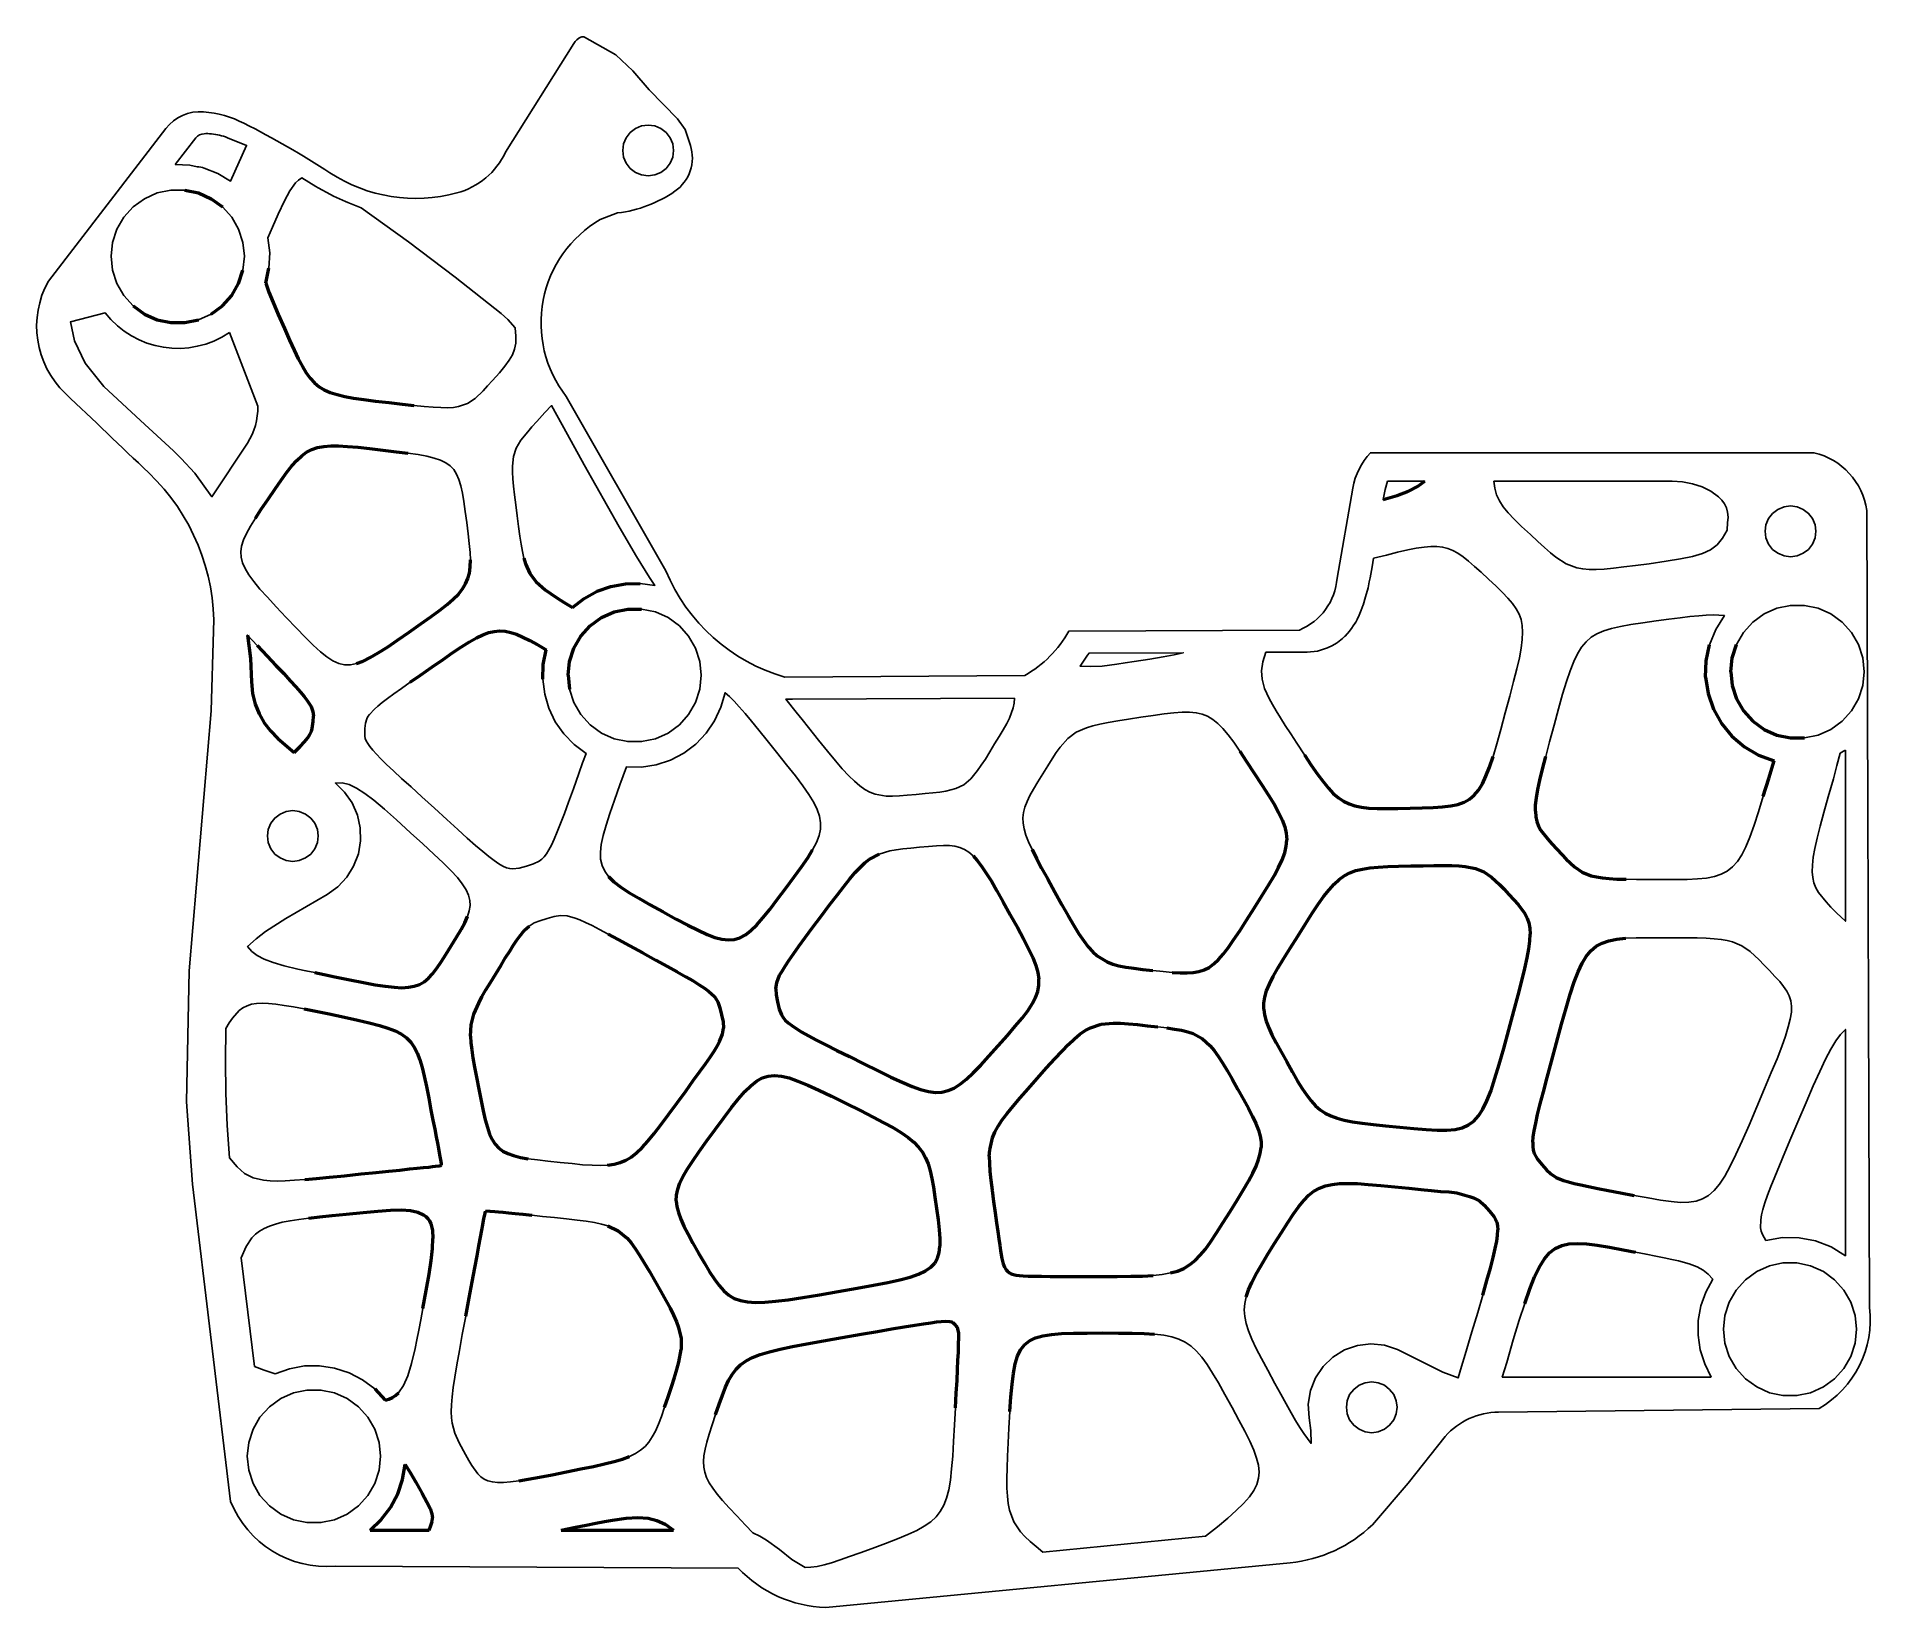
# Model space of a CAD drawing. Header units: millimetres. Extents: x -3640 to -2195, y 4076 to 5313.
import ezdxf

# ---------------------------------------------------------------- set-up
doc = ezdxf.new("R2010")
doc.units = ezdxf.units.MM
doc.header["$LTSCALE"] = 0.75
doc.layers.add('Visible', color=7, linetype='Continuous', lineweight=50)

msp = doc.modelspace()

# ---------------------------------------------------------------- linework, layer by layer
for points in [[(-2198.2, 4940.2, 0.307067), (-2239.9, 4985.6), (-2589.3, 4985.6, 0.146039), (-2603.2, 4957.8), (-2615.6, 4886.8, -0.283042), (-2645.3, 4845.9), (-2826.9, 4845.1, -0.137214), (-2861.7, 4810.2), (-3050.7, 4808.8, -0.227619), (-3144.5, 4892.6), (-3222.9, 5029.9, -0.453322), (-3196.1, 5169.3), (-3182.4, 5174.5, 0.123256), (-3137.3, 5191.6, 0.332021), (-3125.1, 5227.7), (-3129.3, 5240.3), (-3135.2, 5248.7), (-3157.7, 5271.5), (-3170.5, 5286.4), (-3183.9, 5299), (-3208.4, 5313, 0.20791), (-3211.4, 5313, 0.144249), (-3217, 5308), (-3270.7, 5222.4, -0.220304), (-3309.1, 5190.2, -0.213695), (-3409.1, 5206.1, 0.02757), (-3476.8, 5245.1, 0.096168), (-3508.6, 5254.1, 0.255258), (-3538.4, 5241), (-3630.9, 5120.8, 0.341908), (-3617.5, 5032.3, -0.000053), (-3551.8, 4969.7, -0.213172), (-3500.7, 4845.2), (-3502.6, 4782.3), (-3520.1, 4577.4), (-3522, 4474.3), (-3517.3, 4409.5), (-3487.3, 4159.5, 0.329066), (-3404.8, 4108.5), (-3087.5, 4107.1, 0.200571), (-3018.5, 4076.1), (-2652.6, 4111.2, 0.168687), (-2587.8, 4141.2), (-2559.7, 4173.8), (-2530.5, 4210.8, -0.21018), (-2488.4, 4229.9), (-2235.9, 4232.7, 0.299878), (-2196.1, 4312.4)], [(-3488.2, 5080.3, -0.395557), (-3586.2, 5095.8), (-3613.5, 5088.7), (-3610.3, 5073.7), (-3602, 5056.1), (-3587.2, 5037.8), (-3558.3, 5011), (-3532.3, 4987.1), (-3530.4, 4985.2), (-3528, 4983), (-3526.4, 4981), (-3515.6, 4969.6), (-3502.1, 4950.9), (-3474.1, 4993.2, 0.157093), (-3466, 5022.2)]]:
    msp.add_lwpolyline(points, format="xyb", close=True)
msp.add_lwpolyline([(-3531.1, 5212.7), (-3514.7, 5233.6, -0.21836), (-3508.3, 5236.9, -0.033844), (-3502.4, 5236.8, -0.076724), (-3489.9, 5233.7), (-3474.7, 5227.6), (-3487.3, 5199.6), (-3497.3, 5205.5), (-3508.1, 5209.7, 0.080339), (-3513.8, 5210.9), (-3519.5, 5212.2), (-3531.1, 5212.7)], format="xyb")
for points in [[(-3163.5, 5243), (-3168.3, 5241), (-3172.5, 5237.8), (-3175.7, 5233.7), (-3177.7, 5228.9), (-3178.3, 5223.7), (-3177.7, 5218.5), (-3175.7, 5213.7), (-3172.5, 5209.5), (-3168.3, 5206.4), (-3163.5, 5204.4), (-3158.3, 5203.7), (-3153.2, 5204.4), (-3148.3, 5206.4), (-3144.2, 5209.5), (-3141, 5213.7), (-3139, 5218.5), (-3138.3, 5223.7), (-3139, 5228.9), (-3141, 5233.7), (-3144.2, 5237.8), (-3148.3, 5241), (-3153.2, 5243), (-3158.3, 5243.7)], [(-3347.3, 5151.8), (-3384.6, 5178.6), (-3395, 5182.7), (-3396.8, 5183.5), (-3406.3, 5187.8), (-3408.6, 5189), (-3418.4, 5194.2), (-3420.1, 5195.2), (-3431.3, 5202), (-3433.9, 5200.3), (-3436.3, 5198.1), (-3440.7, 5192), (-3445, 5183.9), (-3449.8, 5173.5), (-3454.4, 5163.4), (-3458, 5154.9), (-3456.5, 5143), (-3457.1, 5131), (-3459.6, 5119.2), (-3457.1, 5112.2), (-3453.8, 5104), (-3449.8, 5094.5), (-3444.9, 5083.4), (-3440.9, 5074.3), (-3437.3, 5066.4), (-3434, 5059.6), (-3430.8, 5053.6), (-3427.8, 5048.5), (-3424.6, 5044.2), (-3421.3, 5040.6), (-3417.6, 5037.6), (-3413.5, 5035.1), (-3408.9, 5033.1), (-3403.5, 5031.4), (-3397.4, 5029.9), (-3390.4, 5028.7), (-3382.3, 5027.5), (-3373.1, 5026.3), (-3362.6, 5025.1), (-3352.1, 5023.8), (-3342.9, 5022.8), (-3334.8, 5022), (-3327.8, 5021.4), (-3321.7, 5021.1), (-3316.4, 5021), (-3311.8, 5021.3), (-3307.7, 5022), (-3300.8, 5024.4), (-3294.7, 5028.4), (-3288.4, 5034.4), (-3284.9, 5038.2), (-3281.1, 5042.5), (-3275.6, 5048.6), (-3271.2, 5053.8), (-3267.8, 5058.4), (-3265.2, 5062.8), (-3263.6, 5067.2), (-3262.7, 5072), (-3262.5, 5077.5), (-3263.1, 5084), (-3268.9, 5090.5), (-3274.2, 5095.2), (-3310.5, 5123.8)], [(-3481, 5118.9), (-3477.6, 5129.4), (-3476.5, 5140.3), (-3477.6, 5151.2), (-3481, 5161.6), (-3486.5, 5171.1), (-3493.8, 5179.3), (-3502.7, 5185.7), (-3512.7, 5190.2), (-3523.5, 5192.5), (-3534.4, 5192.5), (-3545.2, 5190.2), (-3555.2, 5185.7), (-3564.1, 5179.3), (-3571.4, 5171.1), (-3576.9, 5161.6), (-3580.3, 5151.2), (-3581.5, 5140.3), (-3580.3, 5129.4), (-3576.9, 5118.9), (-3571.4, 5109.4), (-3564.1, 5101.3), (-3555.2, 5094.8), (-3545.2, 5090.3), (-3534.4, 5088.1), (-3523.5, 5088.1), (-3512.7, 5090.3), (-3502.7, 5094.8), (-3493.8, 5101.3), (-3486.5, 5109.4)], [(-3208.7, 4976), (-3221.8, 4999.9), (-3234.4, 5022.7), (-3239.8, 5017.3), (-3246.1, 5010.3), (-3249.9, 5006), (-3253.3, 5002.1), (-3258.7, 4995.4), (-3262.3, 4989.2), (-3264.5, 4982.6), (-3265.3, 4974.9), (-3265.2, 4970.3), (-3264.9, 4965.1), (-3264.4, 4959.2), (-3263.7, 4952.4), (-3262.7, 4944.6), (-3261.6, 4935.8), (-3260.5, 4927.4), (-3259.5, 4920), (-3258.5, 4913.5), (-3257.4, 4907.7), (-3256.3, 4902.6), (-3254.9, 4898.1), (-3251.5, 4890.4), (-3246.5, 4883.8), (-3239.6, 4877.7), (-3235.3, 4874.6), (-3230.2, 4871.3), (-3224.5, 4867.7), (-3217.9, 4863.8), (-3208.7, 4870.9), (-3198.6, 4876.5), (-3187.7, 4880.3), (-3176.3, 4882.4), (-3164.7, 4882.7), (-3153.2, 4881), (-3157.2, 4887.3), (-3160.8, 4892.9), (-3167.5, 4903.9), (-3181.2, 4927.1)], [(-3395.2, 4990.6), (-3402.3, 4991), (-3408.5, 4991), (-3414, 4990.5), (-3418.9, 4989.6), (-3423.4, 4988.1), (-3427.5, 4986), (-3431.3, 4983.2), (-3435.2, 4979.6), (-3439, 4975.3), (-3443.1, 4970.2), (-3447.5, 4964.1), (-3452.3, 4957.1), (-3457.8, 4949.1), (-3463.2, 4941.1), (-3467.8, 4934), (-3471.7, 4927.7), (-3474.9, 4922), (-3477.2, 4916.9), (-3478.7, 4912.1), (-3479.3, 4907.6), (-3479.1, 4903.3), (-3477.9, 4898.9), (-3475.9, 4894.3), (-3473, 4889.4), (-3469.1, 4884.1), (-3464.2, 4878.2), (-3458.3, 4871.7), (-3451.4, 4864.2), (-3443.5, 4855.8), (-3435.5, 4847.4), (-3428.5, 4840.2), (-3422.3, 4834), (-3416.6, 4828.8), (-3411.5, 4824.7), (-3406.7, 4821.7), (-3402.1, 4819.7), (-3397.6, 4818.6), (-3393, 4818.6), (-3388.2, 4819.5), (-3383, 4821.4), (-3377.3, 4824.2), (-3371, 4827.9), (-3363.8, 4832.5), (-3355.8, 4838), (-3346.7, 4844.3), (-3337.6, 4850.7), (-3329.6, 4856.4), (-3322.7, 4861.4), (-3316.8, 4866), (-3311.9, 4870.3), (-3307.9, 4874.3), (-3304.7, 4878.3), (-3302.2, 4882.2), (-3300.4, 4886.4), (-3299.2, 4890.8), (-3298.6, 4895.7), (-3298.4, 4901.1), (-3298.7, 4907.1), (-3299.3, 4914), (-3300.2, 4921.7), (-3301.3, 4930.6), (-3302.5, 4939.4), (-3303.5, 4947.1), (-3304.7, 4953.8), (-3305.9, 4959.6), (-3307.5, 4964.6), (-3309.3, 4968.8), (-3311.6, 4972.3), (-3314.4, 4975.2), (-3317.8, 4977.7), (-3321.9, 4979.7), (-3326.9, 4981.4), (-3332.8, 4982.8), (-3339.7, 4984.1), (-3347.7, 4985.2), (-3356.8, 4986.4), (-3367.3, 4987.6), (-3377.8, 4988.9), (-3387.1, 4989.9)], [(-2575.8, 4963.3), (-2577.6, 4956.5), (-2579.4, 4948.7), (-2568.3, 4951.9), (-2559.4, 4955.2), (-2552.3, 4958.9), (-2546.6, 4963.3)], [(-2492.1, 4963.3), (-2491.4, 4957.6), (-2489.9, 4952.4), (-2487.7, 4947.7), (-2484.7, 4943), (-2480.8, 4938.3), (-2476, 4933.2), (-2470.2, 4927.6), (-2463.3, 4921.2), (-2457.5, 4915.7), (-2452.3, 4910.9), (-2447.5, 4906.8), (-2443.2, 4903.3), (-2435, 4898.1), (-2426.7, 4895), (-2422.1, 4894.1), (-2417.1, 4893.7), (-2411.5, 4893.7), (-2405.2, 4894), (-2397.9, 4894.7), (-2389.7, 4895.6), (-2380.4, 4896.8), (-2369.7, 4898.2), (-2356.3, 4900.1), (-2345.1, 4901.9), (-2335.6, 4903.8), (-2327.8, 4906.2), (-2321.4, 4909.2), (-2316.2, 4913.1), (-2311.9, 4918.2), (-2308.3, 4924.6), (-2308.3, 4926.6), (-2308.1, 4928.6), (-2307.9, 4930.5), (-2307.6, 4934.8), (-2308, 4938.7), (-2308.9, 4942.2), (-2310.5, 4945.4), (-2312.5, 4948.3), (-2315, 4950.9), (-2321.1, 4955.3), (-2328.1, 4958.8), (-2335.7, 4961.2), (-2343.6, 4962.8), (-2351.5, 4963.3)], [(-2268.3, 4941), (-2272.5, 4937.8), (-2275.7, 4933.7), (-2277.7, 4928.9), (-2278.3, 4923.7), (-2277.7, 4918.5), (-2275.7, 4913.7), (-2272.5, 4909.5), (-2268.3, 4906.4), (-2263.5, 4904.4), (-2258.3, 4903.7), (-2253.2, 4904.4), (-2248.3, 4906.4), (-2244.2, 4909.5), (-2241, 4913.7), (-2239, 4918.5), (-2238.3, 4923.7), (-2239, 4928.9), (-2241, 4933.7), (-2244.2, 4937.8), (-2248.3, 4941), (-2253.2, 4943), (-2258.3, 4943.7), (-2263.5, 4943)], [(-2616.1, 4835.7), (-2619.2, 4833.8), (-2623.1, 4831.9), (-2631.1, 4829.4), (-2639.2, 4828.6), (-2671.7, 4828.4), (-2674.1, 4820.8), (-2675.1, 4813.9), (-2674.7, 4807.2), (-2672.7, 4800), (-2669, 4791.9), (-2666.5, 4787.4), (-2663.6, 4782.4), (-2660.2, 4776.9), (-2656.4, 4770.8), (-2652, 4764.1), (-2647.2, 4756.7), (-2641.2, 4747.5), (-2635.9, 4739.4), (-2631, 4732.4), (-2626.7, 4726.5), (-2622.5, 4721.4), (-2618.6, 4717.2), (-2614.6, 4713.8), (-2610.5, 4711.1), (-2606.2, 4709), (-2601.5, 4707.4), (-2596.3, 4706.4), (-2590.5, 4705.7), (-2583.9, 4705.4), (-2576.4, 4705.3), (-2567.8, 4705.4), (-2558.1, 4705.6), (-2548.5, 4705.8), (-2540, 4706.1), (-2532.5, 4706.6), (-2526, 4707.4), (-2520.4, 4708.6), (-2515.5, 4710.4), (-2511.3, 4712.7), (-2507.5, 4715.9), (-2504.2, 4719.8), (-2501.1, 4724.8), (-2498.3, 4730.8), (-2495.5, 4738), (-2492.7, 4746.4), (-2489.8, 4756.3), (-2486.6, 4767.7), (-2483.1, 4780.8), (-2479.5, 4793.8), (-2476.5, 4805.3), (-2474, 4815.3), (-2472, 4824.1), (-2470.5, 4831.7), (-2469.7, 4838.4), (-2469.4, 4844.2), (-2469.7, 4849.4), (-2470.6, 4854.1), (-2472.2, 4858.5), (-2474.4, 4862.6), (-2477.3, 4866.8), (-2481, 4871), (-2485.3, 4875.5), (-2490.4, 4880.4), (-2496.2, 4885.9), (-2502.1, 4891.4), (-2507.3, 4896.1), (-2512, 4900.2), (-2516.3, 4903.6), (-2520.4, 4906.4), (-2524.4, 4908.6), (-2528.4, 4910.2), (-2532.5, 4911.3), (-2536.9, 4911.8), (-2541.7, 4911.8), (-2547.1, 4911.3), (-2553.2, 4910.4), (-2560, 4909), (-2567.9, 4907.2), (-2576.8, 4905), (-2586.9, 4902.5), (-2586.9, 4902.5), (-2588, 4895.8), (-2589.6, 4887.1), (-2590.3, 4883.8), (-2591.2, 4879.2), (-2593.1, 4872), (-2595.1, 4865.4), (-2595, 4865.7), (-2596.6, 4861.5), (-2598.2, 4857.6), (-2599.8, 4854.3), (-2601.2, 4851.7), (-2601.2, 4851.8), (-2603.4, 4848.4), (-2603.6, 4848), (-2605.8, 4845.1), (-2609.3, 4841.2), (-2609.7, 4840.9), (-2611.4, 4839.3), (-2615.4, 4836)], [(-3204.1, 4771.3), (-3195.2, 4764.8), (-3185.2, 4760.3), (-3174.4, 4758.1), (-3163.5, 4758.1), (-3152.7, 4760.3), (-3142.7, 4764.8), (-3133.8, 4771.3), (-3126.5, 4779.4), (-3121, 4788.9), (-3117.6, 4799.4), (-3116.5, 4810.3), (-3117.6, 4821.2), (-3121, 4831.6), (-3126.5, 4841.1), (-3133.8, 4849.3), (-3142.7, 4855.7), (-3152.7, 4860.2), (-3163.5, 4862.5), (-3174.4, 4862.5), (-3185.2, 4860.2), (-3195.2, 4855.7), (-3204.1, 4849.3), (-3211.4, 4841.1), (-3216.9, 4831.6), (-3220.3, 4821.2), (-3221.5, 4810.3), (-3220.3, 4799.4), (-3216.9, 4788.9), (-3211.4, 4779.4)], [(-2441.1, 4783.9), (-2444.6, 4770.9), (-2448.2, 4757.9), (-2451.2, 4746.4), (-2453.8, 4736.4), (-2455.9, 4727.7), (-2457.5, 4720.2), (-2458.6, 4713.7), (-2459.3, 4708.1), (-2459.4, 4703.2), (-2459.1, 4698.8), (-2458.2, 4695), (-2456.9, 4691.4), (-2455, 4688), (-2449.7, 4681.1), (-2446.4, 4677.4), (-2442.4, 4673.2), (-2438.5, 4669), (-2435, 4665.4), (-2428.6, 4659.5), (-2422.4, 4655.3), (-2415.4, 4652.4), (-2411.3, 4651.5), (-2406.6, 4650.7), (-2401.2, 4650.2), (-2395.1, 4649.8), (-2387.9, 4649.6), (-2379.8, 4649.5), (-2370.4, 4649.4), (-2359.8, 4649.4), (-2349.2, 4649.4), (-2339.8, 4649.5), (-2331.7, 4649.9), (-2324.5, 4650.6), (-2318.3, 4651.8), (-2312.9, 4653.6), (-2308.2, 4656), (-2304, 4659.3), (-2300.2, 4663.5), (-2296.8, 4668.8), (-2293.5, 4675.2), (-2290.3, 4682.9), (-2287, 4692.1), (-2283.5, 4702.7), (-2279.8, 4715), (-2275.5, 4729), (-2271.3, 4743), (-2283.5, 4747.4), (-2294.7, 4753.9), (-2304.6, 4762.3), (-2312.8, 4772.3), (-2319.1, 4783.7), (-2323.3, 4795.9), (-2325.3, 4808.8), (-2324.9, 4821.7), (-2322.2, 4834.4), (-2317.3, 4846.4), (-2310.4, 4857.3), (-2319.3, 4857.9), (-2324.7, 4857.7), (-2330.7, 4857.2), (-2337.6, 4856.5), (-2345.4, 4855.6), (-2354.2, 4854.4), (-2364.2, 4853.1), (-2374.8, 4851.6), (-2384.1, 4850.2), (-2392.3, 4848.8), (-2399.4, 4847.2), (-2405.5, 4845.3), (-2410.9, 4843), (-2415.5, 4840.2), (-2419.5, 4836.7), (-2423.1, 4832.4), (-2426.3, 4827.3), (-2429.2, 4821.1), (-2432.1, 4813.8), (-2434.9, 4805.3), (-2437.9, 4795.3)], [(-2226.6, 4767.7), (-2217.8, 4774.1), (-2210.4, 4782.3), (-2204.9, 4791.8), (-2201.5, 4802.2), (-2200.4, 4813.1), (-2201.5, 4824), (-2204.9, 4834.5), (-2210.4, 4844), (-2217.8, 4852.1), (-2226.6, 4858.6), (-2236.7, 4863.1), (-2247.4, 4865.3), (-2258.4, 4865.3), (-2269.1, 4863.1), (-2279.1, 4858.6), (-2288, 4852.1), (-2295.4, 4844), (-2300.9, 4834.5), (-2304.3, 4824), (-2305.4, 4813.1), (-2304.3, 4802.2), (-2300.9, 4791.8), (-2295.4, 4782.3), (-2288, 4774.1), (-2279.1, 4767.7), (-2269.1, 4763.2), (-2258.4, 4760.9), (-2247.4, 4760.9), (-2236.7, 4763.2)], [(-3455.8, 4766.5), (-3450.1, 4760.6), (-3437.2, 4749.5), (-3432.6, 4754.1), (-3429.1, 4757.9), (-3426.6, 4761), (-3424.8, 4763.7), (-3423.7, 4766.1), (-3423, 4768.5), (-3422.4, 4773.9), (-3422.1, 4778), (-3422.5, 4781.7), (-3424, 4785.6), (-3427.1, 4790.5), (-3429.5, 4793.5), (-3432.4, 4797.1), (-3436, 4801.2), (-3440.4, 4806), (-3445.5, 4811.6), (-3451.6, 4818), (-3458.5, 4825.4), (-3466.4, 4833.8), (-3474.1, 4841.9), (-3471.8, 4823.6), (-3470.8, 4805.2), (-3470.1, 4796), (-3468.1, 4787.6), (-3464.9, 4779.9), (-3460.8, 4772.9)], [(-3224.4, 4701.3), (-3221.1, 4710.4), (-3217.3, 4720.9), (-3213, 4732.9), (-3210, 4741.2), (-3207.3, 4748.7), (-3216.7, 4755.7), (-3224.9, 4764.1), (-3231.6, 4773.7), (-3236.6, 4784.3), (-3239.9, 4795.5), (-3241.4, 4807.2), (-3241, 4818.9), (-3238.6, 4830.4), (-3245.4, 4834.3), (-3251.5, 4837.6), (-3257, 4840.4), (-3262, 4842.6), (-3266.6, 4844.1), (-3271, 4845), (-3275.3, 4845.3), (-3279.6, 4844.9), (-3284, 4843.9), (-3288.7, 4842.1), (-3293.7, 4839.7), (-3299.2, 4836.6), (-3305.4, 4832.7), (-3312.3, 4828.2), (-3320, 4822.8), (-3328.7, 4816.7), (-3337.8, 4810.4), (-3345.8, 4804.8), (-3352.7, 4799.9), (-3358.7, 4795.6), (-3363.7, 4792), (-3367.9, 4788.8), (-3371.4, 4786), (-3374.1, 4783.6), (-3378, 4779.5), (-3379.2, 4777.7), (-3380.1, 4776), (-3381.1, 4772.5), (-3381.5, 4768.4), (-3381.7, 4764.3), (-3381.6, 4762.4), (-3381.2, 4760.6), (-3380.5, 4758.6), (-3379.3, 4756.5), (-3377.7, 4754.1), (-3375.4, 4751.4), (-3372.5, 4748.2), (-3368.9, 4744.5), (-3364.4, 4740.1), (-3359, 4735), (-3352.6, 4729.1), (-3345.2, 4722.3), (-3336.6, 4714.5), (-3326.8, 4705.5), (-3317, 4696.6), (-3308.4, 4688.8), (-3300.9, 4682.1), (-3294.4, 4676.3), (-3288.7, 4671.5), (-3283.9, 4667.5), (-3279.7, 4664.3), (-3276, 4661.8), (-3272.8, 4660), (-3270, 4658.7), (-3267.4, 4658), (-3264.9, 4657.8), (-3260, 4658.3), (-3254.3, 4659.9), (-3248.7, 4661.7), (-3244.2, 4663.9), (-3242.2, 4665.4), (-3240.3, 4667.3), (-3238.4, 4669.7), (-3236.5, 4672.8), (-3234.5, 4676.6), (-3232.4, 4681.3), (-3230, 4686.9), (-3227.4, 4693.5)], [(-2800.7, 4817.6), (-2789.2, 4819), (-2782.6, 4820), (-2775.4, 4821.1), (-2763.1, 4823), (-2752.7, 4824.7), (-2744, 4826.3), (-2736.8, 4828.1), (-2811, 4827.8), (-2812.2, 4826.1), (-2818.1, 4817.6), (-2810.2, 4817.1)], [(-3188.5, 4701.5), (-3191.5, 4692.3), (-3193.8, 4684.2), (-3195.3, 4677.1), (-3196, 4670.9), (-3195.8, 4665.4), (-3194.7, 4660.5), (-3192.6, 4656), (-3189.5, 4651.8), (-3185.3, 4647.7), (-3180, 4643.5), (-3173.5, 4639.3), (-3165.8, 4634.7), (-3156.8, 4629.6), (-3146.5, 4623.9), (-3136.2, 4618.3), (-3127.1, 4613.4), (-3119.1, 4609.4), (-3112, 4606.2), (-3105.8, 4603.8), (-3100.2, 4602.4), (-3095.2, 4601.8), (-3090.5, 4602.2), (-3086.1, 4603.6), (-3081.7, 4605.9), (-3077.4, 4609.3), (-3072.8, 4613.8), (-3068, 4619.3), (-3062.6, 4625.9), (-3056.7, 4633.7), (-3050, 4642.6), (-3043.3, 4651.6), (-3037.6, 4659.5), (-3032.7, 4666.5), (-3028.8, 4672.9), (-3025.8, 4678.6), (-3023.7, 4684), (-3022.6, 4689.1), (-3022.5, 4694.1), (-3023.3, 4699.2), (-3025.1, 4704.5), (-3027.9, 4710.2), (-3031.7, 4716.4), (-3036.6, 4723.3), (-3042.4, 4731), (-3049.3, 4739.8), (-3057.2, 4749.7), (-3064.6, 4758.9), (-3071.1, 4767), (-3076.9, 4774.1), (-3082, 4780.2), (-3086.6, 4785.5), (-3090.7, 4789.9), (-3094.4, 4793.5), (-3097.8, 4796.5), (-3101, 4785.1), (-3106, 4774.4), (-3112.7, 4764.6), (-3120.8, 4756.1), (-3130.3, 4749), (-3140.8, 4743.5), (-3152, 4739.8), (-3163.7, 4738), (-3175.5, 4738.1), (-3180.6, 4724), (-3184.9, 4712)], [(-3044.7, 4791.4), (-3049.9, 4791.6), (-3041.8, 4781.3), (-3037.1, 4775.4), (-3032.1, 4769.1), (-3024.1, 4759.2), (-3017.1, 4750.6), (-3010.9, 4743), (-3005.4, 4736.6), (-3000.4, 4731.2), (-2995.9, 4726.8), (-2991.7, 4723.1), (-2987.6, 4720.3), (-2983.7, 4718.2), (-2979.6, 4716.7), (-2970.9, 4715.2), (-2965.9, 4715.1), (-2960.4, 4715.3), (-2954.2, 4715.8), (-2947.2, 4716.4), (-2940.2, 4717.1), (-2934.1, 4717.7), (-2928.7, 4718.3), (-2923.9, 4719.1), (-2916, 4721.1), (-2909.7, 4724.1), (-2904.2, 4728.7), (-2898.8, 4735.3), (-2895.9, 4739.5), (-2892.7, 4744.3), (-2889.3, 4749.9), (-2885.4, 4756.3), (-2881.8, 4762.2), (-2878.6, 4767.4), (-2875.9, 4772.2), (-2873.7, 4776.6), (-2870.8, 4784.6), (-2870, 4788.4), (-2869.8, 4792.2)], [(-2827.4, 4620.8), (-2823, 4613.1), (-2819, 4606.6), (-2815.2, 4601), (-2811.6, 4596.3), (-2808.1, 4592.4), (-2804.6, 4589.2), (-2796.8, 4584.5), (-2792.4, 4582.8), (-2787.6, 4581.5), (-2782, 4580.4), (-2775.8, 4579.5), (-2768.7, 4578.6), (-2760.7, 4577.8), (-2752.7, 4576.9), (-2745.6, 4576.2), (-2739.3, 4575.8), (-2733.8, 4575.8), (-2728.9, 4576.1), (-2724.4, 4576.9), (-2720.3, 4578.3), (-2716.5, 4580.2), (-2712.8, 4582.9), (-2709.1, 4586.3), (-2705.4, 4590.6), (-2701.4, 4595.7), (-2697.1, 4601.9), (-2692.3, 4609.1), (-2687, 4617.4), (-2680.9, 4626.9), (-2674.9, 4636.5), (-2669.7, 4644.9), (-2665.3, 4652.3), (-2661.7, 4659), (-2658.9, 4665), (-2656.9, 4670.5), (-2655.7, 4675.7), (-2655.3, 4680.8), (-2655.7, 4685.8), (-2656.9, 4690.9), (-2658.9, 4696.3), (-2661.7, 4702.2), (-2665.3, 4708.7), (-2669.7, 4715.9), (-2674.9, 4724), (-2680.9, 4733.3), (-2686.9, 4742.5), (-2692.2, 4750.5), (-2697, 4757.5), (-2701.4, 4763.4), (-2705.5, 4768.3), (-2709.5, 4772.3), (-2713.5, 4775.5), (-2717.6, 4778), (-2721.9, 4779.7), (-2726.6, 4780.8), (-2731.8, 4781.2), (-2737.7, 4781.2), (-2744.3, 4780.7), (-2751.8, 4779.9), (-2760.4, 4778.7), (-2770.1, 4777.2), (-2779.9, 4775.7), (-2788.4, 4774.4), (-2795.9, 4773.1), (-2802.4, 4771.8), (-2808.1, 4770.5), (-2813, 4769), (-2821.2, 4765.4), (-2827.8, 4760.5), (-2833.8, 4753.7), (-2836.9, 4749.5), (-2840.1, 4744.6), (-2843.6, 4739), (-2847.5, 4732.6), (-2851.4, 4726.3), (-2854.7, 4720.6), (-2857.6, 4715.5), (-2859.8, 4710.8), (-2861.5, 4706.5), (-2862.6, 4702.3), (-2863.1, 4698.1), (-2862.9, 4693.8), (-2862.2, 4689.3), (-2860.8, 4684.4), (-2858.7, 4679), (-2855.9, 4673), (-2852.5, 4666.1), (-2848.4, 4658.4), (-2843.5, 4649.6), (-2838, 4639.5), (-2832.4, 4629.5)], [(-2215.1, 4751.3), (-2216.5, 4750.4), (-2217.9, 4749.6), (-2219.3, 4748.9), (-2221.8, 4739.3), (-2224.6, 4728.7), (-2228.6, 4714.6), (-2232, 4702.3), (-2234.9, 4691.5), (-2237.3, 4682.1), (-2239.1, 4673.9), (-2240.4, 4666.9), (-2241.1, 4660.8), (-2241.2, 4655.5), (-2240.8, 4650.9), (-2239.9, 4646.7), (-2238.4, 4642.9), (-2236.3, 4639.2), (-2230.4, 4631.8), (-2226.5, 4627.7), (-2222.1, 4623.2), (-2215.1, 4616.5)], [(-3317.7, 4590.4), (-3313.5, 4597.2), (-3309.4, 4604), (-3305.8, 4610), (-3302.9, 4615.4), (-3300.7, 4620.2), (-3299.3, 4624.7), (-3298.6, 4628.9), (-3298.8, 4633), (-3299.8, 4637.2), (-3301.8, 4641.4), (-3304.8, 4646), (-3308.7, 4650.9), (-3313.8, 4656.4), (-3319.9, 4662.6), (-3327.3, 4669.5), (-3335.8, 4677.4), (-3345.6, 4686.3), (-3356.6, 4696.3), (-3366.1, 4704.8), (-3374.4, 4711.8), (-3381.7, 4717.3), (-3388.2, 4721.5), (-3394, 4724.2), (-3399.5, 4725.5), (-3404.8, 4725.4), (-3397.5, 4718.2), (-3391.6, 4709.7), (-3387.5, 4700.2), (-3385.2, 4690.2), (-3385, 4679.8), (-3386.7, 4669.7), (-3390.4, 4660), (-3395.8, 4651.3), (-3402.8, 4643.7), (-3411.2, 4637.6), (-3443.9, 4618.7), (-3459.9, 4608.4), (-3467.3, 4602.8), (-3474, 4596.6), (-3470.7, 4592.8), (-3466.4, 4589.5), (-3460.9, 4586.7), (-3453.9, 4584.1), (-3445.1, 4581.5), (-3434.3, 4578.9), (-3428, 4577.6), (-3421.1, 4576.1), (-3413.5, 4574.5), (-3405.3, 4572.8), (-3393.3, 4570.3), (-3382.7, 4568.2), (-3373.5, 4566.5), (-3365.5, 4565.3), (-3358.5, 4564.5), (-3352.5, 4564.2), (-3347.2, 4564.5), (-3342.7, 4565.3), (-3338.6, 4566.8), (-3334.9, 4568.9), (-3331.5, 4571.7), (-3328.2, 4575.2), (-3324.9, 4579.5), (-3321.4, 4584.5)], [(-3457.7, 4688.9), (-3458.3, 4683.7), (-3457.7, 4678.5), (-3455.7, 4673.7), (-3452.5, 4669.5), (-3448.3, 4666.4), (-3443.5, 4664.4), (-3438.3, 4663.7), (-3433.2, 4664.4), (-3428.3, 4666.4), (-3424.2, 4669.5), (-3421, 4673.7), (-3419, 4678.5), (-3418.3, 4683.7), (-3419, 4688.9), (-3421, 4693.7), (-3424.2, 4697.8), (-3428.3, 4701), (-3433.2, 4703), (-3438.3, 4703.7), (-3443.5, 4703), (-3448.3, 4701), (-3452.5, 4697.8), (-3455.7, 4693.7)], [(-2873.1, 4621.6), (-2878.7, 4631.6), (-2883.6, 4640.4), (-2888, 4648), (-2892, 4654.4), (-2895.7, 4659.9), (-2899.1, 4664.4), (-2902.4, 4668.1), (-2905.7, 4670.9), (-2909.2, 4673.1), (-2912.8, 4674.6), (-2916.7, 4675.6), (-2921, 4676.1), (-2925.8, 4676.2), (-2931.3, 4676), (-2937.5, 4675.5), (-2944.5, 4674.9), (-2951.5, 4674.2), (-2957.7, 4673.6), (-2963.1, 4672.9), (-2968, 4672), (-2976.5, 4669.5), (-2984, 4665.4), (-2987.6, 4662.5), (-2991.3, 4659), (-2995.3, 4654.9), (-2999.6, 4649.9), (-3004.3, 4644), (-3009.5, 4637.2), (-3015.4, 4629.4), (-3022.1, 4620.5), (-3028.8, 4611.5), (-3034.6, 4603.7), (-3039.6, 4596.8), (-3043.9, 4590.9), (-3047.6, 4585.7), (-3050.5, 4581.2), (-3052.9, 4577.3), (-3054.8, 4574), (-3057.1, 4568.3), (-3057.9, 4563.4), (-3057.6, 4558.6), (-3056.5, 4553), (-3055.2, 4547.4), (-3053.4, 4542.8), (-3052.1, 4540.7), (-3050.4, 4538.7), (-3048.2, 4536.6), (-3045.3, 4534.4), (-3041.8, 4532), (-3037.4, 4529.3), (-3032.1, 4526.4), (-3025.8, 4523), (-3018.4, 4519.2), (-3009.7, 4514.8), (-2999.8, 4509.9), (-2988.5, 4504.2), (-2977.1, 4498.6), (-2967.1, 4493.7), (-2958.3, 4489.7), (-2950.5, 4486.4), (-2943.7, 4484), (-2937.5, 4482.4), (-2932, 4481.7), (-2926.9, 4481.9), (-2922, 4483.1), (-2917.3, 4485.1), (-2912.5, 4488.2), (-2907.6, 4492.2), (-2902.3, 4497.2), (-2896.4, 4503.2), (-2890, 4510.3), (-2882.7, 4518.4), (-2875.4, 4526.6), (-2869.1, 4533.8), (-2863.8, 4540.3), (-2859.3, 4546.1), (-2855.8, 4551.4), (-2853.1, 4556.4), (-2851.4, 4561.3), (-2850.5, 4566.1), (-2850.5, 4571), (-2851.3, 4576.2), (-2852.9, 4581.8), (-2855.4, 4588), (-2858.7, 4594.9), (-2862.7, 4602.7), (-2867.5, 4611.6)], [(-2476.4, 4545.6), (-2473, 4558.4), (-2470.1, 4569.6), (-2467.8, 4579.3), (-2465.9, 4587.7), (-2464.6, 4594.9), (-2463.8, 4601.2), (-2463.5, 4606.5), (-2463.8, 4611.2), (-2464.6, 4615.4), (-2465.9, 4619.1), (-2467.7, 4622.6), (-2472.9, 4629.7), (-2476.3, 4633.4), (-2480.2, 4637.6), (-2484.1, 4641.8), (-2487.7, 4645.5), (-2493.9, 4651.3), (-2499.9, 4655.5), (-2506.6, 4658.2), (-2514.7, 4659.8), (-2519.7, 4660.2), (-2525.3, 4660.5), (-2531.8, 4660.5), (-2539.3, 4660.5), (-2547.8, 4660.3), (-2557.5, 4660.1), (-2567.2, 4659.9), (-2575.7, 4659.6), (-2583.2, 4659.2), (-2589.8, 4658.6), (-2595.6, 4657.7), (-2600.8, 4656.4), (-2605.5, 4654.6), (-2609.9, 4652.4), (-2613.9, 4649.4), (-2617.9, 4645.8), (-2621.9, 4641.4), (-2626, 4636.2), (-2630.4, 4630), (-2635.2, 4622.8), (-2640.6, 4614.4), (-2646.6, 4604.9), (-2652.6, 4595.4), (-2657.8, 4587), (-2662.3, 4579.5), (-2665.9, 4572.9), (-2668.9, 4567), (-2671.1, 4561.7), (-2672.5, 4556.7), (-2673.3, 4552), (-2673.4, 4547.3), (-2672.7, 4542.7), (-2671.4, 4537.8), (-2669.5, 4532.6), (-2666.9, 4527), (-2663.6, 4520.7), (-2659.7, 4513.6), (-2655.3, 4505.7), (-2650.8, 4497.7), (-2646.7, 4490.7), (-2643, 4484.7), (-2639.5, 4479.5), (-2636.1, 4475), (-2632.6, 4471.2), (-2629, 4468), (-2625, 4465.4), (-2620.6, 4463.2), (-2615.6, 4461.4), (-2609.9, 4459.8), (-2603.4, 4458.6), (-2595.9, 4457.5), (-2587.3, 4456.4), (-2577.5, 4455.4), (-2566.3, 4454.3), (-2555.1, 4453.2), (-2545.3, 4452.4), (-2536.7, 4451.9), (-2529.2, 4452), (-2522.7, 4452.6), (-2517.1, 4453.9), (-2512.2, 4456.1), (-2507.9, 4459.2), (-2504.1, 4463.3), (-2500.7, 4468.6), (-2497.5, 4475.2), (-2494.3, 4483.1), (-2491.2, 4492.6), (-2487.9, 4503.6), (-2484.3, 4516.4), (-2480.4, 4531)], [(-3237.3, 4427.5), (-3227.8, 4426.5), (-3218.3, 4425.6), (-3210, 4424.8), (-3202.6, 4424.3), (-3196.1, 4424.2), (-3190.3, 4424.4), (-3185.1, 4425.1), (-3180.4, 4426.4), (-3175.9, 4428.3), (-3171.7, 4430.8), (-3167.5, 4434.1), (-3163.2, 4438.3), (-3158.6, 4443.3), (-3153.7, 4449.3), (-3148.3, 4456.2), (-3142.3, 4464.3), (-3135.5, 4473.6), (-3128.7, 4482.8), (-3122.8, 4491), (-3117.7, 4498.1), (-3113.3, 4504.2), (-3109.6, 4509.6), (-3106.5, 4514.2), (-3104.1, 4518.2), (-3102.2, 4521.7), (-3099.8, 4527.5), (-3099, 4532.4), (-3099.4, 4537.3), (-3100.5, 4542.9), (-3101.8, 4548.4), (-3103.4, 4553), (-3106.2, 4557.2), (-3110.9, 4561.5), (-3114.1, 4563.9), (-3118.1, 4566.5), (-3122.9, 4569.5), (-3128.7, 4572.8), (-3135.4, 4576.7), (-3143.2, 4581), (-3152.3, 4586), (-3162.6, 4591.7), (-3172.9, 4597.3), (-3182, 4602.2), (-3189.9, 4606.5), (-3196.7, 4610.1), (-3202.6, 4613.2), (-3207.8, 4615.6), (-3212.2, 4617.6), (-3215.9, 4619.1), (-3222.2, 4620.8), (-3227.4, 4621.1), (-3232.3, 4620.3), (-3238, 4618.7), (-3243.6, 4616.9), (-3248.1, 4615.2), (-3252, 4612.8), (-3255.7, 4609.5), (-3259.8, 4604.5), (-3262, 4601.3), (-3264.6, 4597.5), (-3267.4, 4593), (-3270.7, 4587.9), (-3274.3, 4582), (-3278.5, 4575.2), (-3282.6, 4568.4), (-3286.2, 4562.4), (-3289.3, 4557), (-3291.9, 4552.1), (-3295.8, 4543.4), (-3297.8, 4535), (-3298.3, 4526), (-3298, 4520.9), (-3297.4, 4515.2), (-3296.4, 4508.9), (-3295.1, 4501.7), (-3293.6, 4493.6), (-3291.8, 4484.4), (-3290, 4475.2), (-3288.3, 4467.1), (-3286.7, 4460.1), (-3285, 4454), (-3283.3, 4448.9), (-3281.2, 4444.5), (-3278.9, 4440.9), (-3276.1, 4437.9), (-3272.9, 4435.4), (-3269, 4433.5), (-3264.4, 4431.9), (-3259, 4430.5), (-3252.8, 4429.4), (-3245.6, 4428.5)], [(-2438.8, 4535.4), (-2442.8, 4520.8), (-2446.7, 4506.2), (-2450.1, 4493.4), (-2453.1, 4482.2), (-2455.6, 4472.6), (-2457.6, 4464.4), (-2459.1, 4457.4), (-2460.3, 4451.5), (-2461, 4446.6), (-2461.4, 4442.5), (-2461.4, 4439.1), (-2461, 4436.2), (-2460.3, 4433.7), (-2457.9, 4429.4), (-2454.3, 4425), (-2450.6, 4420.8), (-2447.1, 4417.5), (-2442.9, 4414.8), (-2437.1, 4412.4), (-2433.3, 4411.3), (-2428.9, 4410.1), (-2423.7, 4408.9), (-2417.5, 4407.5), (-2410.3, 4406.1), (-2402, 4404.5), (-2392.4, 4402.6), (-2381.5, 4400.6), (-2370.6, 4398.6), (-2360.9, 4396.9), (-2352.5, 4395.7), (-2345.1, 4395.1), (-2338.6, 4395.2), (-2332.8, 4396.1), (-2327.6, 4397.8), (-2322.9, 4400.6), (-2318.5, 4404.4), (-2314.3, 4409.4), (-2310.1, 4415.7), (-2305.9, 4423.5), (-2301.4, 4432.7), (-2296.4, 4443.5), (-2291, 4456), (-2284.9, 4470.4), (-2278.8, 4484.7), (-2273.5, 4497.3), (-2269, 4508.3), (-2265.3, 4517.8), (-2262.3, 4526.1), (-2260.1, 4533.3), (-2258.6, 4539.5), (-2257.7, 4544.8), (-2257.6, 4549.6), (-2258.2, 4553.8), (-2259.4, 4557.7), (-2261.3, 4561.4), (-2263.8, 4565.1), (-2266.9, 4569), (-2270.6, 4573.1), (-2275, 4577.7), (-2279.3, 4582.2), (-2283.2, 4586.2), (-2290.2, 4592.7), (-2296.8, 4597.3), (-2304.1, 4600.3), (-2308.3, 4601.4), (-2313, 4602.2), (-2318.5, 4602.8), (-2324.7, 4603.2), (-2331.8, 4603.4), (-2340, 4603.6), (-2349.3, 4603.6), (-2360, 4603.6), (-2370.6, 4603.6), (-2379.9, 4603.5), (-2388.1, 4603.1), (-2395.2, 4602.4), (-2401.4, 4601.2), (-2406.8, 4599.3), (-2411.5, 4596.8), (-2415.6, 4593.3), (-2419.3, 4588.9), (-2422.6, 4583.5), (-2425.8, 4576.8), (-2428.9, 4568.7), (-2432, 4559.2), (-2435.2, 4548.1)], [(-3397.7, 4416.1), (-3384.4, 4417.5), (-3372.7, 4418.7), (-3362.6, 4419.7), (-3353.9, 4420.6), (-3346.5, 4421.4), (-3340.4, 4422), (-3335.4, 4422.5), (-3331.3, 4422.9), (-3328.2, 4423.3), (-3325.8, 4423.6), (-3322.9, 4423.9), (-3321.8, 4424.1), (-3321.6, 4424.2), (-3321.5, 4424.3), (-3321.4, 4424.4), (-3321.4, 4424.4), (-3321.4, 4424.5), (-3321.4, 4425.4), (-3321.7, 4427.4), (-3322.4, 4431.2), (-3322.9, 4434), (-3323.6, 4437.5), (-3324.4, 4441.7), (-3325.4, 4446.8), (-3326.5, 4452.8), (-3327.9, 4459.8), (-3329.5, 4467.8), (-3331.3, 4477.1), (-3333.1, 4486.3), (-3334.8, 4494.4), (-3336.5, 4501.4), (-3338.3, 4507.5), (-3340.3, 4512.8), (-3342.6, 4517.4), (-3345.4, 4521.3), (-3348.8, 4524.6), (-3352.8, 4527.5), (-3357.6, 4530.1), (-3363.4, 4532.4), (-3370.1, 4534.5), (-3378.1, 4536.6), (-3387.2, 4538.7), (-3397.7, 4541), (-3409.7, 4543.5), (-3420.1, 4545.6), (-3429.4, 4547.5), (-3437.7, 4549.1), (-3445.1, 4550.3), (-3451.6, 4551.3), (-3457.4, 4551.8), (-3462.4, 4552), (-3466.9, 4551.8), (-3470.9, 4551.1), (-3474.4, 4549.9), (-3477.6, 4548.3), (-3480.5, 4546.2), (-3485.8, 4540.3), (-3488.4, 4536.5), (-3491.1, 4532.1), (-3491.4, 4506.6), (-3491.1, 4481.1), (-3490.1, 4455.6), (-3488.1, 4430.2), (-3482.3, 4423.1), (-3476.4, 4417.9), (-3469.6, 4414.5), (-3461.3, 4412.5), (-3456.3, 4412.1), (-3450.7, 4411.9), (-3444.3, 4412.1), (-3437.1, 4412.5), (-3428.9, 4413.1), (-3419.6, 4413.9), (-3409.3, 4414.9)], [(-2865.4, 4477.4), (-2870.9, 4471), (-2875.6, 4465.2), (-2879.5, 4460), (-2882.6, 4455.1), (-2885.2, 4450.5), (-2887.1, 4446), (-2889.2, 4436.6), (-2889.6, 4431.4), (-2889.5, 4425.8), (-2889.1, 4419.6), (-2888.4, 4412.6), (-2887.4, 4404.7), (-2886.2, 4395.8), (-2885, 4386.8), (-2883.9, 4379), (-2883, 4372.2), (-2882.2, 4366.3), (-2881.4, 4361.4), (-2880.8, 4357.2), (-2880.2, 4353.7), (-2879.7, 4350.8), (-2878.7, 4346.7), (-2877.7, 4344.1), (-2876.6, 4342.3), (-2875.2, 4340.9), (-2873.7, 4339.5), (-2872.8, 4339), (-2871.7, 4338.5), (-2868.4, 4337.8), (-2866, 4337.5), (-2862.9, 4337.3), (-2859, 4337.1), (-2854.3, 4337), (-2848.5, 4336.9), (-2841.7, 4336.8), (-2833.7, 4336.8), (-2824.3, 4336.8), (-2813.6, 4336.8), (-2801.3, 4336.8), (-2789, 4336.8), (-2778.2, 4336.9), (-2768.8, 4337.1), (-2760.5, 4337.6), (-2753.3, 4338.3), (-2746.9, 4339.5), (-2741.3, 4341), (-2736.3, 4343.1), (-2731.8, 4345.9), (-2727.5, 4349.2), (-2723.4, 4353.4), (-2719.3, 4358.3), (-2715.1, 4364.2), (-2710.5, 4371), (-2705.5, 4378.9), (-2699.9, 4387.9), (-2694.4, 4396.9), (-2689.5, 4404.8), (-2685.4, 4411.8), (-2682, 4418.1), (-2679.4, 4423.7), (-2677.4, 4428.9), (-2676.1, 4433.6), (-2675.4, 4438.2), (-2675.5, 4442.7), (-2676.2, 4447.3), (-2677.5, 4452.1), (-2679.5, 4457.2), (-2682.2, 4462.8), (-2685.4, 4469.1), (-2689.3, 4476.2), (-2693.8, 4484.1), (-2698.3, 4492.1), (-2702.3, 4499), (-2705.9, 4505.1), (-2709.2, 4510.3), (-2712.4, 4514.8), (-2715.5, 4518.5), (-2721.8, 4524.3), (-2729.1, 4528.1), (-2733.3, 4529.5), (-2738.1, 4530.7), (-2743.6, 4531.6), (-2749.8, 4532.5), (-2756.8, 4533.3), (-2764.9, 4534.2), (-2772.9, 4535.1), (-2780, 4535.7), (-2786.3, 4536.2), (-2791.9, 4536.3), (-2801.5, 4535.5), (-2810, 4532.7), (-2814, 4530.4), (-2818.2, 4527.5), (-2822.5, 4523.9), (-2827.2, 4519.5), (-2832.3, 4514.2), (-2838.1, 4508.1), (-2844.5, 4501), (-2851.8, 4492.8), (-2859.1, 4484.6)], [(-2276.4, 4400.7), (-2278.5, 4394.7), (-2280.1, 4389.6), (-2281.2, 4385.2), (-2281.8, 4381.3), (-2281.9, 4375), (-2281.4, 4372.4), (-2280.5, 4369.9), (-2277.8, 4365.1), (-2264.8, 4367.4), (-2251.6, 4367.3), (-2238.6, 4364.8), (-2226.3, 4360), (-2215.1, 4353), (-2215.1, 4531.3), (-2218.9, 4527.4), (-2222.8, 4522.3), (-2226.7, 4515.8), (-2230.8, 4507.9), (-2235.4, 4498.3), (-2240.4, 4487), (-2246.1, 4473.8), (-2252.6, 4458.6), (-2258, 4445.7), (-2262.9, 4434.3), (-2267.1, 4424.2), (-2270.7, 4415.3), (-2273.9, 4407.5)], [(-2980.8, 4329.8), (-2969.6, 4332), (-2960, 4334.1), (-2951.9, 4336.3), (-2945.3, 4338.6), (-2939.9, 4341.1), (-2935.7, 4344), (-2932.6, 4347.2), (-2930.4, 4351.1), (-2929.1, 4355.5), (-2928.5, 4360.6), (-2928.5, 4366.6), (-2929.1, 4373.4), (-2930, 4381.3), (-2931.2, 4390.2), (-2932.4, 4399.1), (-2933.6, 4407), (-2934.8, 4413.9), (-2936.2, 4420), (-2937.8, 4425.4), (-2939.8, 4430.2), (-2942.2, 4434.6), (-2945.3, 4438.6), (-2949, 4442.4), (-2953.4, 4446.1), (-2958.8, 4449.8), (-2965.2, 4453.7), (-2972.6, 4457.8), (-2981.2, 4462.3), (-2991.2, 4467.4), (-3002.5, 4473), (-3013.9, 4478.7), (-3023.9, 4483.5), (-3032.7, 4487.5), (-3040.4, 4490.7), (-3047.2, 4493.1), (-3053.3, 4494.5), (-3058.8, 4495), (-3063.8, 4494.5), (-3068.5, 4493.1), (-3073, 4490.6), (-3077.6, 4487), (-3082.3, 4482.4), (-3087.3, 4476.7), (-3092.7, 4469.8), (-3098.8, 4461.8), (-3105.6, 4452.5), (-3112.3, 4443.3), (-3118.2, 4435.1), (-3123.3, 4427.9), (-3127.5, 4421.4), (-3130.8, 4415.7), (-3133.4, 4410.4), (-3135.1, 4405.6), (-3136.1, 4400.9), (-3136.3, 4396.4), (-3135.8, 4391.8), (-3134.6, 4387), (-3132.7, 4381.9), (-3130.2, 4376.3), (-3126.9, 4370), (-3123.1, 4363), (-3118.6, 4355.1), (-3114.1, 4347.3), (-3110, 4340.4), (-3106.2, 4334.5), (-3102.5, 4329.5), (-3098.8, 4325.3), (-3094.8, 4322), (-3090.5, 4319.5), (-3085.7, 4317.8), (-3080.2, 4316.7), (-3073.8, 4316.3), (-3066.4, 4316.4), (-3057.8, 4317.2), (-3048, 4318.4), (-3036.6, 4320.2), (-3023.5, 4322.3), (-3008.7, 4324.9), (-2993.8, 4327.5)], [(-2500.8, 4321.9), (-2497.5, 4333.5), (-2494.8, 4343.4), (-2492.6, 4351.8), (-2491, 4358.8), (-2489.8, 4364.6), (-2489.2, 4369.4), (-2489, 4373.4), (-2489.2, 4376.6), (-2489.8, 4379.4), (-2490.8, 4381.7), (-2492.1, 4383.9), (-2495.6, 4388.3), (-2499.6, 4392.8), (-2503.4, 4396.2), (-2508.2, 4398.7), (-2511.2, 4399.8), (-2514.9, 4400.7), (-2521.2, 4402.5), (-2527.6, 4403.5), (-2534.1, 4403.6), (-2541.4, 4404.4), (-2549.7, 4405.3), (-2559.2, 4406.3), (-2570, 4407.3), (-2581.1, 4408.4), (-2591, 4409.3), (-2599.6, 4409.9), (-2607.2, 4410.1), (-2613.8, 4410), (-2619.6, 4409.3), (-2624.8, 4408.1), (-2629.5, 4406.4), (-2633.8, 4403.9), (-2637.8, 4400.7), (-2641.8, 4396.7), (-2645.8, 4391.9), (-2650, 4386.1), (-2654.5, 4379.3), (-2659.5, 4371.4), (-2665.1, 4362.4), (-2670.6, 4353.4), (-2675.5, 4345.5), (-2679.5, 4338.4), (-2682.9, 4332), (-2685.5, 4326.2), (-2687.3, 4320.7), (-2688.4, 4315.5), (-2688.8, 4310.4), (-2688.4, 4305.2), (-2687.2, 4299.7), (-2685.3, 4293.8), (-2682.7, 4287.3), (-2679.3, 4280.1), (-2675.1, 4272.1), (-2670.2, 4262.9), (-2664.6, 4252.5), (-2659.9, 4244), (-2655.7, 4236.3), (-2651.8, 4229.4), (-2648.3, 4223.3), (-2645, 4217.9), (-2641.9, 4213.1), (-2636.1, 4205.3), (-2636.4, 4215.4), (-2637.6, 4225.4), (-2638.3, 4236.1), (-2636.6, 4246.8), (-2632.7, 4256.8), (-2626.7, 4265.8), (-2618.9, 4273.2), (-2609.8, 4278.9), (-2599.6, 4282.4), (-2588.9, 4283.7), (-2578.2, 4282.6), (-2567.9, 4279.3), (-2544.3, 4267.3), (-2532.4, 4261.3), (-2520.2, 4256.8), (-2517.5, 4265.7), (-2514.6, 4275.3), (-2509.4, 4293), (-2504.8, 4308.4)], [(-3468.6, 4265.8), (-3461, 4263), (-3452.2, 4260.1), (-3441, 4264.1), (-3429.2, 4266.3), (-3417.2, 4266.4), (-3405.4, 4264.6), (-3394, 4260.9), (-3383.4, 4255.3), (-3373.8, 4248.1), (-3365.6, 4239.4), (-3362.6, 4240.2), (-3359.8, 4241.5), (-3357.3, 4243.1), (-3355.1, 4245.2), (-3351.1, 4250.8), (-3347.7, 4258.4), (-3344.8, 4268.1), (-3341.9, 4280), (-3340.5, 4286.9), (-3339, 4294.4), (-3337.5, 4302.6), (-3335.9, 4311.4), (-3333.2, 4325.8), (-3331, 4338.5), (-3329.3, 4349.4), (-3328.2, 4358.8), (-3327.9, 4366.7), (-3328.3, 4373.1), (-3329.7, 4378.3), (-3330.7, 4380.5), (-3332, 4382.4), (-3333.5, 4384), (-3335.4, 4385.4), (-3339.9, 4387.4), (-3345.7, 4388.6), (-3352.8, 4389.1), (-3361.3, 4388.9), (-3371.4, 4388.3), (-3383, 4387.2), (-3396.4, 4385.9), (-3407.2, 4384.8), (-3417, 4383.7), (-3425.8, 4382.7), (-3433.6, 4381.7), (-3440.5, 4380.6), (-3446.7, 4379.4), (-3452.1, 4378), (-3456.8, 4376.4), (-3461, 4374.6), (-3464.6, 4372.5), (-3467.7, 4370.1), (-3470.5, 4367.3), (-3475.1, 4360.4), (-3478.9, 4351.4)], [(-3304.8, 4291), (-3307.1, 4278.3), (-3309.1, 4267.2), (-3310.7, 4257.5), (-3311.9, 4249.2), (-3312.8, 4241.9), (-3313.4, 4235.6), (-3313.6, 4230.2), (-3313.4, 4225.4), (-3312.9, 4221.1), (-3310.8, 4213.3), (-3307.2, 4205.6), (-3302.3, 4196.6), (-3299.7, 4191.9), (-3297.2, 4187.8), (-3292.6, 4181.4), (-3290.2, 4179), (-3287.5, 4177.2), (-3284.6, 4175.8), (-3281.1, 4174.9), (-3277.1, 4174.5), (-3272.3, 4174.5), (-3266.8, 4175), (-3260.3, 4175.8), (-3252.8, 4177), (-3244.1, 4178.6), (-3234.1, 4180.6), (-3222.7, 4182.8), (-3211.3, 4185.1), (-3201.4, 4187.1), (-3192.7, 4189.1), (-3185.1, 4190.9), (-3178.7, 4192.9), (-3173.1, 4194.9), (-3168.3, 4197.2), (-3164.3, 4199.8), (-3160.8, 4202.8), (-3157.8, 4206.2), (-3155.1, 4210.3), (-3152.7, 4214.9), (-3150.3, 4220.3), (-3147.9, 4226.5), (-3145.5, 4233.7), (-3142.7, 4241.8), (-3140, 4249.9), (-3137.7, 4257.1), (-3135.8, 4263.5), (-3134.2, 4269.2), (-3132.4, 4279.1), (-3132.4, 4287.8), (-3134.4, 4296.5), (-3136.1, 4301.1), (-3138.3, 4306.2), (-3141.1, 4311.7), (-3144.5, 4317.9), (-3148.4, 4324.9), (-3152.9, 4332.8), (-3157.4, 4340.7), (-3161.4, 4347.6), (-3165.1, 4353.6), (-3168.5, 4358.8), (-3171.7, 4363.2), (-3175, 4366.9), (-3181.9, 4372.7), (-3190.2, 4376.6), (-3195.1, 4378), (-3200.7, 4379.2), (-3207.1, 4380.3), (-3214.4, 4381.2), (-3222.7, 4382.1), (-3232.2, 4383.1), (-3241.6, 4384.1), (-3249.9, 4384.9), (-3257.1, 4385.7), (-3263.2, 4386.3), (-3268.5, 4386.8), (-3272.8, 4387.3), (-3276.4, 4387.6), (-3279.3, 4387.9), (-3283.2, 4388.2), (-3285.3, 4388.4), (-3286.1, 4388.3), (-3286.2, 4388.3), (-3286.3, 4388.3), (-3286.4, 4388.2), (-3286.4, 4388.1), (-3286.5, 4387.9), (-3286.8, 4386.7), (-3287.1, 4385.4), (-3287.5, 4383.5), (-3288, 4380.9), (-3288.6, 4377.5), (-3289.5, 4373.2), (-3290.5, 4367.7), (-3291.7, 4361), (-3293.2, 4353.1), (-3295, 4343.6), (-3297, 4332.6), (-3299.4, 4320), (-3302.1, 4305.5)], [(-2320.8, 4257.5), (-2326, 4267.9), (-2329.5, 4279), (-2331.1, 4290.4), (-2331, 4302.1), (-2328.9, 4313.5), (-2325.1, 4324.4), (-2319.6, 4334.6), (-2323.2, 4338.5), (-2327.1, 4341.7), (-2332, 4344.3), (-2338.3, 4346.7), (-2346.7, 4349), (-2351.9, 4350.2), (-2357.8, 4351.4), (-2364.5, 4352.8), (-2372.1, 4354.2), (-2380.6, 4355.9), (-2390.2, 4357.7), (-2401.1, 4359.7), (-2410.7, 4361.3), (-2419.1, 4362.4), (-2426.5, 4362.8), (-2432.9, 4362.5), (-2438.6, 4361.2), (-2443.7, 4358.9), (-2448.2, 4355.3), (-2452.3, 4350.5), (-2456.2, 4344.3), (-2460, 4336.4), (-2463.8, 4326.9), (-2467.8, 4315.5), (-2472.1, 4302.2), (-2476.8, 4286.8), (-2482, 4269.1), (-2485.5, 4257.5), (-2482.4, 4257.5)], [(-2216.3, 4326), (-2223.7, 4334.2), (-2232.5, 4340.6), (-2242.6, 4345.1), (-2253.3, 4347.4), (-2264.3, 4347.4), (-2275, 4345.1), (-2285, 4340.6), (-2293.9, 4334.2), (-2301.3, 4326), (-2306.7, 4316.5), (-2310.1, 4306.1), (-2311.3, 4295.1), (-2310.1, 4284.2), (-2306.7, 4273.8), (-2301.3, 4264.3), (-2293.9, 4256.1), (-2285, 4249.7), (-2275, 4245.2), (-2264.3, 4242.9), (-2253.3, 4242.9), (-2242.6, 4245.2), (-2232.5, 4249.7), (-2223.7, 4256.1), (-2216.3, 4264.3), (-2210.8, 4273.8), (-2207.4, 4284.2), (-2206.3, 4295.1), (-2207.4, 4306.1), (-2210.8, 4316.5)], [(-3070.4, 4132.2), (-3065.1, 4129.1), (-3055, 4121.7), (-3045.1, 4113.9), (-3034.7, 4107.4), (-3030.2, 4107.7), (-3025.3, 4108.4), (-3019.8, 4109.6), (-3013.8, 4111.3), (-3007.1, 4113.5), (-2999.7, 4116.1), (-2991.3, 4119.1), (-2982, 4122.5), (-2971.3, 4126.5), (-2961.9, 4130.1), (-2953.7, 4133.5), (-2946.7, 4136.7), (-2940.8, 4140), (-2935.7, 4143.5), (-2931.6, 4147.3), (-2928.2, 4151.6), (-2925.4, 4156.5), (-2923.3, 4162.2), (-2921.6, 4168.7), (-2920.3, 4176.3), (-2919.3, 4185.1), (-2918.4, 4195.2), (-2917.7, 4206.8), (-2916.9, 4220), (-2916.2, 4233.2), (-2915.6, 4244.8), (-2915, 4254.8), (-2914.6, 4263.4), (-2914.3, 4270.8), (-2914, 4276.9), (-2913.9, 4282), (-2913.8, 4286.1), (-2913.9, 4289.5), (-2914, 4292), (-2914.6, 4295.6), (-2915, 4296.7), (-2915.6, 4297.6), (-2916.9, 4299.1), (-2918.4, 4300.4), (-2919.4, 4300.9), (-2920.6, 4301.3), (-2924.5, 4301.5), (-2927.4, 4301.3), (-2931.1, 4300.9), (-2935.7, 4300.3), (-2941.4, 4299.5), (-2948.3, 4298.4), (-2956.6, 4297), (-2966.3, 4295.4), (-2977.6, 4293.5), (-2990.6, 4291.2), (-3005.4, 4288.7), (-3020.3, 4286.1), (-3033.3, 4283.8), (-3044.6, 4281.6), (-3054.4, 4279.5), (-3062.8, 4277.4), (-3070, 4275.2), (-3076.1, 4272.9), (-3081.2, 4270.2), (-3085.5, 4267.1), (-3089.1, 4263.6), (-3092.2, 4259.6), (-3095, 4254.9), (-3097.5, 4249.5), (-3099.9, 4243.2), (-3102.5, 4236.1), (-3105.2, 4228), (-3107.9, 4219.8), (-3110.2, 4212.6), (-3112.1, 4206.3), (-3113.5, 4200.6), (-3114.4, 4195.5), (-3114.8, 4190.9), (-3114.6, 4186.6), (-3113.8, 4182.5), (-3112.4, 4178.4), (-3110.3, 4174.2), (-3107.5, 4169.9), (-3104, 4165.3), (-3099.7, 4160.2), (-3094.6, 4154.5), (-3088.6, 4148.1), (-3081.8, 4140.9), (-3075.8, 4134.7)], [(-2800.2, 4292.3), (-2812.5, 4292.2), (-2823.3, 4292.1), (-2832.6, 4291.8), (-2840.6, 4291.1), (-2847.4, 4290), (-2853.2, 4288.3), (-2857.9, 4286), (-2861.8, 4282.9), (-2864.9, 4278.9), (-2867.3, 4274), (-2869.2, 4267.9), (-2870.6, 4260.6), (-2871.7, 4252), (-2872.6, 4242), (-2873.4, 4230.5), (-2874.1, 4217.3), (-2874.8, 4205.6), (-2875.3, 4195.1), (-2875.6, 4185.7), (-2875.8, 4177.5), (-2875.7, 4170.1), (-2875.4, 4163.6), (-2874.7, 4157.8), (-2873.7, 4152.6), (-2870.4, 4143.5), (-2865.1, 4135.6), (-2861.6, 4131.8), (-2857.5, 4128), (-2852.8, 4124), (-2847.4, 4119.7), (-2719.2, 4132.1), (-2709.9, 4139.6), (-2701.8, 4146.4), (-2695, 4152.5), (-2689.3, 4158), (-2684.7, 4163.2), (-2681.3, 4168.1), (-2678.8, 4172.9), (-2677.4, 4177.8), (-2677, 4182.7), (-2677.5, 4188), (-2679, 4193.7), (-2681.2, 4200), (-2684.4, 4206.9), (-2688.3, 4214.8), (-2693, 4223.5), (-2698.3, 4233.4), (-2704, 4243.8), (-2709.1, 4252.9), (-2713.7, 4260.7), (-2718, 4267.4), (-2722.2, 4273.1), (-2726.3, 4277.9), (-2730.6, 4281.8), (-2735.2, 4284.9), (-2740.2, 4287.3), (-2745.8, 4289.1), (-2752.2, 4290.5), (-2759.4, 4291.3), (-2767.7, 4291.9), (-2777.1, 4292.1), (-2787.9, 4292.2)], [(-3373.7, 4173.7), (-3370.3, 4184.1), (-3369.2, 4195.1), (-3370.3, 4206), (-3373.7, 4216.4), (-3379.2, 4225.9), (-3386.6, 4234.1), (-3395.4, 4240.5), (-3405.5, 4245), (-3416.2, 4247.3), (-3427.2, 4247.3), (-3437.9, 4245), (-3447.9, 4240.5), (-3456.8, 4234.1), (-3464.2, 4225.9), (-3469.6, 4216.4), (-3473, 4206), (-3474.2, 4195.1), (-3473, 4184.1), (-3469.6, 4173.7), (-3464.2, 4164.2), (-3456.8, 4156), (-3447.9, 4149.6), (-3437.9, 4145.1), (-3427.2, 4142.9), (-3416.2, 4142.9), (-3405.5, 4145.1), (-3395.4, 4149.6), (-3386.6, 4156), (-3379.2, 4164.2)], [(-2574.2, 4247.8), (-2578.3, 4251), (-2583.2, 4253), (-2588.3, 4253.7), (-2593.5, 4253), (-2598.3, 4251), (-2602.5, 4247.8), (-2605.7, 4243.7), (-2607.7, 4238.9), (-2608.3, 4233.7), (-2607.7, 4228.5), (-2605.7, 4223.7), (-2602.5, 4219.5), (-2598.3, 4216.4), (-2593.5, 4214.4), (-2588.3, 4213.7), (-2583.2, 4214.4), (-2578.3, 4216.4), (-2574.2, 4219.5), (-2571, 4223.7), (-2569, 4228.5), (-2568.3, 4233.7), (-2569, 4238.9), (-2571, 4243.7)], [(-3332.7, 4159), (-3336.4, 4165.8), (-3338.7, 4169.9), (-3341.3, 4174.6), (-3345.8, 4182.4), (-3349.9, 4188.7), (-3351.8, 4176.8), (-3355.7, 4165.4), (-3361.3, 4154.8), (-3368.7, 4145.2), (-3377.5, 4137), (-3331, 4137), (-3329.5, 4140.7), (-3328.5, 4143.8), (-3328.2, 4146.7), (-3328.8, 4149.9), (-3330.2, 4153.9)], [(-3138.4, 4137), (-3144.9, 4141.5), (-3151.5, 4144.6), (-3158.5, 4146.3), (-3166.4, 4146.9), (-3175.6, 4146.3), (-3186.5, 4144.8), (-3192.8, 4143.7), (-3199.7, 4142.4), (-3207.2, 4140.9), (-3215.5, 4139.3), (-3226.9, 4137)]]:
    msp.add_lwpolyline(points, close=True)
at = {"layer": 'Visible', "extrusion": (0, 1, 0)}
for p, q in [((-3523.5, 5192.5), (-3512.7, 5190.2)), ((-3512.7, 5190.2), (-3502.7, 5185.7)), ((-3502.7, 5185.7), (-3493.8, 5179.3)), ((-3481, 5118.9), (-3477.6, 5129.4)), ((-3459.6, 5119.2), (-3457.1, 5131)), ((-3486.5, 5109.4), (-3481, 5118.9)), ((-3459.6, 5119.2), (-3457.1, 5112.2)), ((-3564.1, 5101.3), (-3555.2, 5094.8)), ((-3502.7, 5094.8), (-3493.8, 5101.3)), ((-3493.8, 5101.3), (-3486.5, 5109.4)), ((-3457.1, 5112.2), (-3453.8, 5104)), ((-3453.8, 5104), (-3449.8, 5094.5)), ((-3555.2, 5094.8), (-3545.2, 5090.3)), ((-3545.2, 5090.3), (-3534.4, 5088.1)), ((-3534.4, 5088.1), (-3523.5, 5088.1)), ((-3523.5, 5088.1), (-3512.7, 5090.3)), ((-3449.8, 5094.5), (-3444.9, 5083.4)), ((-3444.9, 5083.4), (-3440.9, 5074.3)), ((-3440.9, 5074.3), (-3437.3, 5066.4)), ((-3437.3, 5066.4), (-3434, 5059.6)), ((-3434, 5059.6), (-3430.8, 5053.6)), ((-3430.8, 5053.6), (-3427.8, 5048.5)), ((-3427.8, 5048.5), (-3424.6, 5044.2)), ((-3424.6, 5044.2), (-3421.3, 5040.6)), ((-3421.3, 5040.6), (-3417.6, 5037.6)), ((-3417.6, 5037.6), (-3413.5, 5035.1)), ((-3413.5, 5035.1), (-3408.9, 5033.1)), ((-3408.9, 5033.1), (-3403.5, 5031.4)), ((-3403.5, 5031.4), (-3397.4, 5029.9)), ((-3397.4, 5029.9), (-3390.4, 5028.7)), ((-3390.4, 5028.7), (-3382.3, 5027.5)), ((-3382.3, 5027.5), (-3373.1, 5026.3)), ((-3373.1, 5026.3), (-3362.6, 5025.1)), ((-3362.6, 5025.1), (-3352.1, 5023.8)), ((-3352.1, 5023.8), (-3342.9, 5022.8)), ((-3431.3, 4983.2), (-3427.5, 4986)), ((-3427.5, 4986), (-3423.4, 4988.1)), ((-3423.4, 4988.1), (-3418.9, 4989.6)), ((-3418.9, 4989.6), (-3414, 4990.5)), ((-3414, 4990.5), (-3408.5, 4991)), ((-3408.5, 4991), (-3402.3, 4991)), ((-3402.3, 4991), (-3395.2, 4990.6)), ((-3395.2, 4990.6), (-3387.1, 4989.9)), ((-3387.1, 4989.9), (-3377.8, 4988.9)), ((-3377.8, 4988.9), (-3367.3, 4987.6)), ((-3367.3, 4987.6), (-3356.8, 4986.4)), ((-3356.8, 4986.4), (-3347.7, 4985.2)), ((-3447.5, 4964.1), (-3443.1, 4970.2)), ((-3443.1, 4970.2), (-3439, 4975.3)), ((-3439, 4975.3), (-3435.2, 4979.6)), ((-3435.2, 4979.6), (-3431.3, 4983.2)), ((-3457.8, 4949.1), (-3452.3, 4957.1)), ((-3452.3, 4957.1), (-3447.5, 4964.1)), ((-2568.3, 4951.9), (-2559.4, 4955.2)), ((-2559.4, 4955.2), (-2552.3, 4958.9)), ((-2552.3, 4958.9), (-2546.6, 4963.3)), ((-3467.8, 4934), (-3463.2, 4941.1)), ((-3463.2, 4941.1), (-3457.8, 4949.1)), ((-2579.4, 4948.7), (-2568.3, 4951.9)), ((-3298.6, 4895.7), (-3298.4, 4901.1)), ((-3256.3, 4902.6), (-3254.9, 4898.1)), ((-3254.9, 4898.1), (-3251.5, 4890.4)), ((-3302.2, 4882.2), (-3300.4, 4886.4)), ((-3300.4, 4886.4), (-3299.2, 4890.8)), ((-3299.2, 4890.8), (-3298.6, 4895.7)), ((-3251.5, 4890.4), (-3246.5, 4883.8)), ((-3246.5, 4883.8), (-3239.6, 4877.7)), ((-3316.8, 4866), (-3311.9, 4870.3)), ((-3311.9, 4870.3), (-3307.9, 4874.3)), ((-3307.9, 4874.3), (-3304.7, 4878.3)), ((-3304.7, 4878.3), (-3302.2, 4882.2)), ((-3239.6, 4877.7), (-3235.3, 4874.6)), ((-3235.3, 4874.6), (-3230.2, 4871.3)), ((-3230.2, 4871.3), (-3224.5, 4867.7)), ((-3217.9, 4863.8), (-3208.7, 4870.9)), ((-3208.7, 4870.9), (-3198.6, 4876.5)), ((-3198.6, 4876.5), (-3187.7, 4880.3)), ((-3187.7, 4880.3), (-3176.3, 4882.4)), ((-3176.3, 4882.4), (-3164.7, 4882.7)), ((-3337.6, 4850.7), (-3329.6, 4856.4)), ((-3329.6, 4856.4), (-3322.7, 4861.4)), ((-3322.7, 4861.4), (-3316.8, 4866)), ((-3224.5, 4867.7), (-3217.9, 4863.8)), ((-3204.1, 4849.3), (-3195.2, 4855.7)), ((-3195.2, 4855.7), (-3185.2, 4860.2)), ((-3185.2, 4860.2), (-3174.4, 4862.5)), ((-3174.4, 4862.5), (-3163.5, 4862.5)), ((-3474.1, 4841.9), (-3471.8, 4823.6)), ((-3355.8, 4838), (-3346.7, 4844.3)), ((-3346.7, 4844.3), (-3337.6, 4850.7)), ((-3299.2, 4836.6), (-3293.7, 4839.7)), ((-3293.7, 4839.7), (-3288.7, 4842.1)), ((-3288.7, 4842.1), (-3284, 4843.9)), ((-3284, 4843.9), (-3279.6, 4844.9)), ((-3279.6, 4844.9), (-3275.3, 4845.3)), ((-3275.3, 4845.3), (-3271, 4845)), ((-3271, 4845), (-3266.6, 4844.1)), ((-3266.6, 4844.1), (-3262, 4842.6)), ((-3262, 4842.6), (-3257, 4840.4)), ((-3257, 4840.4), (-3251.5, 4837.6)), ((-3216.9, 4831.6), (-3211.4, 4841.1)), ((-3211.4, 4841.1), (-3204.1, 4849.3)), ((-3466.4, 4833.8), (-3458.5, 4825.4)), ((-3458.5, 4825.4), (-3451.6, 4818)), ((-3377.3, 4824.2), (-3371, 4827.9)), ((-3371, 4827.9), (-3363.8, 4832.5)), ((-3363.8, 4832.5), (-3355.8, 4838)), ((-3320, 4822.8), (-3312.3, 4828.2)), ((-3312.3, 4828.2), (-3305.4, 4832.7)), ((-3305.4, 4832.7), (-3299.2, 4836.6)), ((-3251.5, 4837.6), (-3245.4, 4834.3)), ((-3245.4, 4834.3), (-3238.6, 4830.4)), ((-3241, 4818.9), (-3238.6, 4830.4)), ((-3220.3, 4821.2), (-3216.9, 4831.6)), ((-2324.9, 4821.7), (-2322.2, 4834.4)), ((-2304.3, 4824), (-2300.9, 4834.5)), ((-3471.8, 4823.6), (-3470.8, 4805.2)), ((-3451.6, 4818), (-3445.5, 4811.6)), ((-3445.5, 4811.6), (-3440.4, 4806)), ((-3388.2, 4819.5), (-3383, 4821.4)), ((-3383, 4821.4), (-3377.3, 4824.2)), ((-3337.8, 4810.4), (-3328.7, 4816.7)), ((-3328.7, 4816.7), (-3320, 4822.8)), ((-3241.4, 4807.2), (-3241, 4818.9)), ((-3221.5, 4810.3), (-3220.3, 4821.2)), ((-2325.3, 4808.8), (-2324.9, 4821.7)), ((-2305.4, 4813.1), (-2304.3, 4824)), ((-2305.4, 4813.1), (-2304.3, 4802.2)), ((-3470.8, 4805.2), (-3470.1, 4796)), ((-3440.4, 4806), (-3436, 4801.2)), ((-3436, 4801.2), (-3432.4, 4797.1)), ((-3432.4, 4797.1), (-3429.5, 4793.5)), ((-3345.8, 4804.8), (-3337.8, 4810.4)), ((-3221.5, 4810.3), (-3220.3, 4799.4)), ((-2325.3, 4808.8), (-2323.3, 4795.9)), ((-2304.3, 4802.2), (-2300.9, 4791.8)), ((-3470.1, 4796), (-3468.1, 4787.6)), ((-3468.1, 4787.6), (-3464.9, 4779.9)), ((-3429.5, 4793.5), (-3427.1, 4790.5)), ((-3427.1, 4790.5), (-3424, 4785.6)), ((-3424, 4785.6), (-3422.5, 4781.7)), ((-2323.3, 4795.9), (-2319.1, 4783.7)), ((-2319.1, 4783.7), (-2312.8, 4772.3)), ((-2300.9, 4791.8), (-2295.4, 4782.3)), ((-2295.4, 4782.3), (-2288, 4774.1)), ((-3464.9, 4779.9), (-3460.8, 4772.9)), ((-3460.8, 4772.9), (-3455.8, 4766.5)), ((-3423.7, 4766.1), (-3423, 4768.5)), ((-3423, 4768.5), (-3422.4, 4773.9)), ((-3422.5, 4781.7), (-3422.1, 4778)), ((-3422.4, 4773.9), (-3422.1, 4778)), ((-2312.8, 4772.3), (-2304.6, 4762.3)), ((-2288, 4774.1), (-2279.1, 4767.7)), ((-2279.1, 4767.7), (-2269.1, 4763.2)), ((-3455.8, 4766.5), (-3450.1, 4760.6)), ((-3450.1, 4760.6), (-3437.2, 4749.5)), ((-3437.2, 4749.5), (-3432.6, 4754.1)), ((-3432.6, 4754.1), (-3429.1, 4757.9)), ((-3429.1, 4757.9), (-3426.6, 4761)), ((-3426.6, 4761), (-3424.8, 4763.7)), ((-3424.8, 4763.7), (-3423.7, 4766.1)), ((-2304.6, 4762.3), (-2294.7, 4753.9)), ((-2294.7, 4753.9), (-2283.5, 4747.4)), ((-2269.1, 4763.2), (-2258.4, 4760.9)), ((-2258.4, 4760.9), (-2247.4, 4760.9)), ((-2692.2, 4750.5), (-2686.9, 4742.5)), ((-2686.9, 4742.5), (-2680.9, 4733.3)), ((-2641.2, 4747.5), (-2635.9, 4739.4)), ((-2635.9, 4739.4), (-2631, 4732.4)), ((-2495.5, 4738), (-2492.7, 4746.4)), ((-2453.8, 4736.4), (-2451.2, 4746.4)), ((-2283.5, 4747.4), (-2271.3, 4743)), ((-2275.5, 4729), (-2271.3, 4743)), ((-2680.9, 4733.3), (-2674.9, 4724)), ((-2674.9, 4724), (-2669.7, 4715.9)), ((-2631, 4732.4), (-2626.7, 4726.5)), ((-2626.7, 4726.5), (-2622.5, 4721.4)), ((-2504.2, 4719.8), (-2501.1, 4724.8)), ((-2501.1, 4724.8), (-2498.3, 4730.8)), ((-2498.3, 4730.8), (-2495.5, 4738)), ((-2457.5, 4720.2), (-2455.9, 4727.7)), ((-2455.9, 4727.7), (-2453.8, 4736.4)), ((-2279.8, 4715), (-2275.5, 4729)), ((-2669.7, 4715.9), (-2665.3, 4708.7)), ((-2622.5, 4721.4), (-2618.6, 4717.2)), ((-2618.6, 4717.2), (-2614.6, 4713.8)), ((-2614.6, 4713.8), (-2610.5, 4711.1)), ((-2610.5, 4711.1), (-2606.2, 4709)), ((-2520.4, 4708.6), (-2515.5, 4710.4)), ((-2515.5, 4710.4), (-2511.3, 4712.7)), ((-2511.3, 4712.7), (-2507.5, 4715.9)), ((-2507.5, 4715.9), (-2504.2, 4719.8)), ((-2459.3, 4708.1), (-2458.6, 4713.7)), ((-2458.6, 4713.7), (-2457.5, 4720.2)), ((-2665.3, 4708.7), (-2661.7, 4702.2)), ((-2661.7, 4702.2), (-2658.9, 4696.3)), ((-2658.9, 4696.3), (-2656.9, 4690.9)), ((-2606.2, 4709), (-2601.5, 4707.4)), ((-2601.5, 4707.4), (-2596.3, 4706.4)), ((-2596.3, 4706.4), (-2590.5, 4705.7)), ((-2590.5, 4705.7), (-2583.9, 4705.4)), ((-2583.9, 4705.4), (-2576.4, 4705.3)), ((-2576.4, 4705.3), (-2567.8, 4705.4)), ((-2567.8, 4705.4), (-2558.1, 4705.6)), ((-2558.1, 4705.6), (-2548.5, 4705.8)), ((-2548.5, 4705.8), (-2540, 4706.1)), ((-2540, 4706.1), (-2532.5, 4706.6)), ((-2532.5, 4706.6), (-2526, 4707.4)), ((-2526, 4707.4), (-2520.4, 4708.6)), ((-2459.4, 4703.2), (-2459.3, 4708.1)), ((-2459.4, 4703.2), (-2459.1, 4698.8)), ((-2459.1, 4698.8), (-2458.2, 4695)), ((-2656.9, 4690.9), (-2655.7, 4685.8)), ((-2655.7, 4685.8), (-2655.3, 4680.8)), ((-2655.7, 4675.7), (-2655.3, 4680.8)), ((-2458.2, 4695), (-2456.9, 4691.4)), ((-2456.9, 4691.4), (-2455, 4688)), ((-2455, 4688), (-2449.7, 4681.1)), ((-2449.7, 4681.1), (-2446.4, 4677.4)), ((-3037.6, 4659.5), (-3032.7, 4666.5)), ((-3032.7, 4666.5), (-3028.8, 4672.9)), ((-2984, 4665.4), (-2976.5, 4669.5)), ((-2902.4, 4668.1), (-2899.1, 4664.4)), ((-2855.9, 4673), (-2852.5, 4666.1)), ((-2658.9, 4665), (-2656.9, 4670.5)), ((-2656.9, 4670.5), (-2655.7, 4675.7)), ((-2446.4, 4677.4), (-2442.4, 4673.2)), ((-2442.4, 4673.2), (-2438.5, 4669)), ((-2438.5, 4669), (-2435, 4665.4)), ((-3189.5, 4651.8), (-3185.3, 4647.7)), ((-3043.3, 4651.6), (-3037.6, 4659.5)), ((-2999.6, 4649.9), (-2995.3, 4654.9)), ((-2995.3, 4654.9), (-2991.3, 4659)), ((-2991.3, 4659), (-2987.6, 4662.5)), ((-2987.6, 4662.5), (-2984, 4665.4)), ((-2899.1, 4664.4), (-2895.7, 4659.9)), ((-2895.7, 4659.9), (-2892, 4654.4)), ((-2892, 4654.4), (-2888, 4648)), ((-2852.5, 4666.1), (-2848.4, 4658.4)), ((-2848.4, 4658.4), (-2843.5, 4649.6)), ((-2669.7, 4644.9), (-2665.3, 4652.3)), ((-2665.3, 4652.3), (-2661.7, 4659)), ((-2661.7, 4659), (-2658.9, 4665)), ((-2613.9, 4649.4), (-2609.9, 4652.4)), ((-2609.9, 4652.4), (-2605.5, 4654.6)), ((-2605.5, 4654.6), (-2600.8, 4656.4)), ((-2600.8, 4656.4), (-2595.6, 4657.7)), ((-2595.6, 4657.7), (-2589.8, 4658.6)), ((-2589.8, 4658.6), (-2583.2, 4659.2)), ((-2583.2, 4659.2), (-2575.7, 4659.6)), ((-2575.7, 4659.6), (-2567.2, 4659.9)), ((-2567.2, 4659.9), (-2557.5, 4660.1)), ((-2557.5, 4660.1), (-2547.8, 4660.3)), ((-2547.8, 4660.3), (-2539.3, 4660.5)), ((-2539.3, 4660.5), (-2531.8, 4660.5)), ((-2531.8, 4660.5), (-2525.3, 4660.5)), ((-2525.3, 4660.5), (-2519.7, 4660.2)), ((-2519.7, 4660.2), (-2514.7, 4659.8)), ((-2514.7, 4659.8), (-2506.6, 4658.2)), ((-2506.6, 4658.2), (-2499.9, 4655.5)), ((-2499.9, 4655.5), (-2493.9, 4651.3)), ((-2435, 4665.4), (-2428.6, 4659.5)), ((-2428.6, 4659.5), (-2422.4, 4655.3)), ((-2422.4, 4655.3), (-2415.4, 4652.4)), ((-2415.4, 4652.4), (-2411.3, 4651.5)), ((-3185.3, 4647.7), (-3180, 4643.5)), ((-3180, 4643.5), (-3173.5, 4639.3)), ((-3173.5, 4639.3), (-3165.8, 4634.7)), ((-3056.7, 4633.7), (-3050, 4642.6)), ((-3050, 4642.6), (-3043.3, 4651.6)), ((-3009.5, 4637.2), (-3004.3, 4644)), ((-3004.3, 4644), (-2999.6, 4649.9)), ((-2888, 4648), (-2883.6, 4640.4)), ((-2883.6, 4640.4), (-2878.7, 4631.6)), ((-2843.5, 4649.6), (-2838, 4639.5)), ((-2838, 4639.5), (-2832.4, 4629.5)), ((-2674.9, 4636.5), (-2669.7, 4644.9)), ((-2626, 4636.2), (-2621.9, 4641.4)), ((-2621.9, 4641.4), (-2617.9, 4645.8)), ((-2617.9, 4645.8), (-2613.9, 4649.4)), ((-2493.9, 4651.3), (-2487.7, 4645.5)), ((-2487.7, 4645.5), (-2484.1, 4641.8)), ((-2484.1, 4641.8), (-2480.2, 4637.6)), ((-2480.2, 4637.6), (-2476.3, 4633.4)), ((-2411.3, 4651.5), (-2406.6, 4650.7)), ((-2406.6, 4650.7), (-2401.2, 4650.2)), ((-2401.2, 4650.2), (-2395.1, 4649.8)), ((-2395.1, 4649.8), (-2387.9, 4649.6)), ((-3165.8, 4634.7), (-3156.8, 4629.6)), ((-3156.8, 4629.6), (-3146.5, 4623.9)), ((-3146.5, 4623.9), (-3136.2, 4618.3)), ((-3068, 4619.3), (-3062.6, 4625.9)), ((-3062.6, 4625.9), (-3056.7, 4633.7)), ((-3022.1, 4620.5), (-3015.4, 4629.4)), ((-3015.4, 4629.4), (-3009.5, 4637.2)), ((-2878.7, 4631.6), (-2873.1, 4621.6)), ((-2832.4, 4629.5), (-2827.4, 4620.8)), ((-2687, 4617.4), (-2680.9, 4626.9)), ((-2680.9, 4626.9), (-2674.9, 4636.5)), ((-2635.2, 4622.8), (-2630.4, 4630)), ((-2630.4, 4630), (-2626, 4636.2)), ((-2476.3, 4633.4), (-2472.9, 4629.7)), ((-2472.9, 4629.7), (-2467.7, 4622.6)), ((-3309.4, 4604), (-3305.8, 4610)), ((-3305.8, 4610), (-3302.9, 4615.4)), ((-3302.9, 4615.4), (-3300.7, 4620.2)), ((-3259.8, 4604.5), (-3255.7, 4609.5)), ((-3255.7, 4609.5), (-3252, 4612.8)), ((-3136.2, 4618.3), (-3127.1, 4613.4)), ((-3127.1, 4613.4), (-3119.1, 4609.4)), ((-3119.1, 4609.4), (-3112, 4606.2)), ((-3081.7, 4605.9), (-3077.4, 4609.3)), ((-3077.4, 4609.3), (-3072.8, 4613.8)), ((-3072.8, 4613.8), (-3068, 4619.3)), ((-3034.6, 4603.7), (-3028.8, 4611.5)), ((-3028.8, 4611.5), (-3022.1, 4620.5)), ((-2873.1, 4621.6), (-2867.5, 4611.6)), ((-2867.5, 4611.6), (-2862.7, 4602.7)), ((-2827.4, 4620.8), (-2823, 4613.1)), ((-2823, 4613.1), (-2819, 4606.6)), ((-2697.1, 4601.9), (-2692.3, 4609.1)), ((-2692.3, 4609.1), (-2687, 4617.4)), ((-2646.6, 4604.9), (-2640.6, 4614.4)), ((-2640.6, 4614.4), (-2635.2, 4622.8)), ((-2467.7, 4622.6), (-2465.9, 4619.1)), ((-2465.9, 4619.1), (-2464.6, 4615.4)), ((-2464.6, 4615.4), (-2463.8, 4611.2)), ((-2463.8, 4611.2), (-2463.5, 4606.5)), ((-3317.7, 4590.4), (-3313.5, 4597.2)), ((-3313.5, 4597.2), (-3309.4, 4604)), ((-3267.4, 4593), (-3264.6, 4597.5)), ((-3264.6, 4597.5), (-3262, 4601.3)), ((-3262, 4601.3), (-3259.8, 4604.5)), ((-3189.9, 4606.5), (-3182, 4602.2)), ((-3182, 4602.2), (-3172.9, 4597.3)), ((-3172.9, 4597.3), (-3162.6, 4591.7)), ((-3112, 4606.2), (-3105.8, 4603.8)), ((-3105.8, 4603.8), (-3100.2, 4602.4)), ((-3100.2, 4602.4), (-3095.2, 4601.8)), ((-3095.2, 4601.8), (-3090.5, 4602.2)), ((-3090.5, 4602.2), (-3086.1, 4603.6)), ((-3086.1, 4603.6), (-3081.7, 4605.9)), ((-3043.9, 4590.9), (-3039.6, 4596.8)), ((-3039.6, 4596.8), (-3034.6, 4603.7)), ((-2862.7, 4602.7), (-2858.7, 4594.9)), ((-2858.7, 4594.9), (-2855.4, 4588)), ((-2819, 4606.6), (-2815.2, 4601)), ((-2815.2, 4601), (-2811.6, 4596.3)), ((-2811.6, 4596.3), (-2808.1, 4592.4)), ((-2705.4, 4590.6), (-2701.4, 4595.7)), ((-2701.4, 4595.7), (-2697.1, 4601.9)), ((-2657.8, 4587), (-2652.6, 4595.4)), ((-2652.6, 4595.4), (-2646.6, 4604.9)), ((-2465.9, 4587.7), (-2464.6, 4594.9)), ((-2464.6, 4594.9), (-2463.8, 4601.2)), ((-2463.8, 4601.2), (-2463.5, 4606.5)), ((-2415.6, 4593.3), (-2411.5, 4596.8)), ((-2411.5, 4596.8), (-2406.8, 4599.3)), ((-2406.8, 4599.3), (-2401.4, 4601.2)), ((-2401.4, 4601.2), (-2395.2, 4602.4)), ((-2395.2, 4602.4), (-2388.1, 4603.1)), ((-3324.9, 4579.5), (-3321.4, 4584.5)), ((-3321.4, 4584.5), (-3317.7, 4590.4)), ((-3278.5, 4575.2), (-3274.3, 4582)), ((-3274.3, 4582), (-3270.7, 4587.9)), ((-3270.7, 4587.9), (-3267.4, 4593)), ((-3162.6, 4591.7), (-3152.3, 4586)), ((-3152.3, 4586), (-3143.2, 4581)), ((-3143.2, 4581), (-3135.4, 4576.7)), ((-3052.9, 4577.3), (-3050.5, 4581.2)), ((-3050.5, 4581.2), (-3047.6, 4585.7)), ((-3047.6, 4585.7), (-3043.9, 4590.9)), ((-2855.4, 4588), (-2852.9, 4581.8)), ((-2852.9, 4581.8), (-2851.3, 4576.2)), ((-2808.1, 4592.4), (-2804.6, 4589.2)), ((-2804.6, 4589.2), (-2796.8, 4584.5)), ((-2796.8, 4584.5), (-2792.4, 4582.8)), ((-2792.4, 4582.8), (-2787.6, 4581.5)), ((-2787.6, 4581.5), (-2782, 4580.4)), ((-2782, 4580.4), (-2775.8, 4579.5)), ((-2720.3, 4578.3), (-2716.5, 4580.2)), ((-2716.5, 4580.2), (-2712.8, 4582.9)), ((-2712.8, 4582.9), (-2709.1, 4586.3)), ((-2709.1, 4586.3), (-2705.4, 4590.6)), ((-2665.9, 4572.9), (-2662.3, 4579.5)), ((-2662.3, 4579.5), (-2657.8, 4587)), ((-2467.8, 4579.3), (-2465.9, 4587.7)), ((-2425.8, 4576.8), (-2422.6, 4583.5)), ((-2422.6, 4583.5), (-2419.3, 4588.9)), ((-2419.3, 4588.9), (-2415.6, 4593.3)), ((-3421.1, 4576.1), (-3413.5, 4574.5)), ((-3413.5, 4574.5), (-3405.3, 4572.8)), ((-3405.3, 4572.8), (-3393.3, 4570.3)), ((-3393.3, 4570.3), (-3382.7, 4568.2)), ((-3382.7, 4568.2), (-3373.5, 4566.5)), ((-3373.5, 4566.5), (-3365.5, 4565.3)), ((-3365.5, 4565.3), (-3358.5, 4564.5)), ((-3347.2, 4564.5), (-3342.7, 4565.3)), ((-3342.7, 4565.3), (-3338.6, 4566.8)), ((-3338.6, 4566.8), (-3334.9, 4568.9)), ((-3334.9, 4568.9), (-3331.5, 4571.7)), ((-3331.5, 4571.7), (-3328.2, 4575.2)), ((-3328.2, 4575.2), (-3324.9, 4579.5)), ((-3286.2, 4562.4), (-3282.6, 4568.4)), ((-3282.6, 4568.4), (-3278.5, 4575.2)), ((-3135.4, 4576.7), (-3128.7, 4572.8)), ((-3128.7, 4572.8), (-3122.9, 4569.5)), ((-3122.9, 4569.5), (-3118.1, 4566.5)), ((-3118.1, 4566.5), (-3114.1, 4563.9)), ((-3057.9, 4563.4), (-3057.1, 4568.3)), ((-3057.1, 4568.3), (-3054.8, 4574)), ((-3054.8, 4574), (-3052.9, 4577.3)), ((-2851.4, 4561.3), (-2850.5, 4566.1)), ((-2851.3, 4576.2), (-2850.5, 4571)), ((-2850.5, 4566.1), (-2850.5, 4571)), ((-2775.8, 4579.5), (-2768.7, 4578.6)), ((-2768.7, 4578.6), (-2760.7, 4577.8)), ((-2745.6, 4576.2), (-2739.3, 4575.8)), ((-2739.3, 4575.8), (-2733.8, 4575.8)), ((-2733.8, 4575.8), (-2728.9, 4576.1)), ((-2728.9, 4576.1), (-2724.4, 4576.9)), ((-2724.4, 4576.9), (-2720.3, 4578.3)), ((-2671.1, 4561.7), (-2668.9, 4567)), ((-2668.9, 4567), (-2665.9, 4572.9)), ((-2473, 4558.4), (-2470.1, 4569.6)), ((-2470.1, 4569.6), (-2467.8, 4579.3)), ((-2432, 4559.2), (-2428.9, 4568.7)), ((-2428.9, 4568.7), (-2425.8, 4576.8)), ((-3358.5, 4564.5), (-3352.5, 4564.2)), ((-3352.5, 4564.2), (-3347.2, 4564.5)), ((-3295.8, 4543.4), (-3291.9, 4552.1)), ((-3291.9, 4552.1), (-3289.3, 4557)), ((-3289.3, 4557), (-3286.2, 4562.4)), ((-3114.1, 4563.9), (-3110.9, 4561.5)), ((-3110.9, 4561.5), (-3106.2, 4557.2)), ((-3106.2, 4557.2), (-3103.4, 4553)), ((-3103.4, 4553), (-3101.8, 4548.4)), ((-3057.9, 4563.4), (-3057.6, 4558.6)), ((-3057.6, 4558.6), (-3056.5, 4553)), ((-3056.5, 4553), (-3055.2, 4547.4)), ((-2859.3, 4546.1), (-2855.8, 4551.4)), ((-2855.8, 4551.4), (-2853.1, 4556.4)), ((-2853.1, 4556.4), (-2851.4, 4561.3)), ((-2673.4, 4547.3), (-2673.3, 4552)), ((-2673.3, 4552), (-2672.5, 4556.7)), ((-2672.5, 4556.7), (-2671.1, 4561.7)), ((-2476.4, 4545.6), (-2473, 4558.4)), ((-2435.2, 4548.1), (-2432, 4559.2)), ((-3429.4, 4547.5), (-3420.1, 4545.6)), ((-3420.1, 4545.6), (-3409.7, 4543.5)), ((-3409.7, 4543.5), (-3397.7, 4541)), ((-3397.7, 4541), (-3387.2, 4538.7)), ((-3387.2, 4538.7), (-3378.1, 4536.6)), ((-3378.1, 4536.6), (-3370.1, 4534.5)), ((-3297.8, 4535), (-3295.8, 4543.4)), ((-3101.8, 4548.4), (-3100.5, 4542.9)), ((-3100.5, 4542.9), (-3099.4, 4537.3)), ((-3099.4, 4537.3), (-3099, 4532.4)), ((-3055.2, 4547.4), (-3053.4, 4542.8)), ((-3053.4, 4542.8), (-3052.1, 4540.7)), ((-3052.1, 4540.7), (-3050.4, 4538.7)), ((-3050.4, 4538.7), (-3048.2, 4536.6)), ((-3048.2, 4536.6), (-3045.3, 4534.4)), ((-2869.1, 4533.8), (-2863.8, 4540.3)), ((-2863.8, 4540.3), (-2859.3, 4546.1)), ((-2801.5, 4535.5), (-2791.9, 4536.3)), ((-2791.9, 4536.3), (-2786.3, 4536.2)), ((-2786.3, 4536.2), (-2780, 4535.7)), ((-2673.4, 4547.3), (-2672.7, 4542.7)), ((-2672.7, 4542.7), (-2671.4, 4537.8)), ((-2671.4, 4537.8), (-2669.5, 4532.6)), ((-2480.4, 4531), (-2476.4, 4545.6)), ((-2438.8, 4535.4), (-2435.2, 4548.1)), ((-3370.1, 4534.5), (-3363.4, 4532.4)), ((-3363.4, 4532.4), (-3357.6, 4530.1)), ((-3357.6, 4530.1), (-3352.8, 4527.5)), ((-3352.8, 4527.5), (-3348.8, 4524.6)), ((-3348.8, 4524.6), (-3345.4, 4521.3)), ((-3298.3, 4526), (-3297.8, 4535)), ((-3298.3, 4526), (-3298, 4520.9)), ((-3102.2, 4521.7), (-3099.8, 4527.5)), ((-3099.8, 4527.5), (-3099, 4532.4)), ((-3045.3, 4534.4), (-3041.8, 4532)), ((-3041.8, 4532), (-3037.4, 4529.3)), ((-3037.4, 4529.3), (-3032.1, 4526.4)), ((-3032.1, 4526.4), (-3025.8, 4523)), ((-3025.8, 4523), (-3018.4, 4519.2)), ((-2882.7, 4518.4), (-2875.4, 4526.6)), ((-2875.4, 4526.6), (-2869.1, 4533.8)), ((-2827.2, 4519.5), (-2822.5, 4523.9)), ((-2822.5, 4523.9), (-2818.2, 4527.5)), ((-2818.2, 4527.5), (-2814, 4530.4)), ((-2814, 4530.4), (-2810, 4532.7)), ((-2810, 4532.7), (-2801.5, 4535.5)), ((-2780, 4535.7), (-2772.9, 4535.1)), ((-2772.9, 4535.1), (-2764.9, 4534.2)), ((-2764.9, 4534.2), (-2756.8, 4533.3)), ((-2749.8, 4532.5), (-2743.6, 4531.6)), ((-2743.6, 4531.6), (-2738.1, 4530.7)), ((-2738.1, 4530.7), (-2733.3, 4529.5)), ((-2733.3, 4529.5), (-2729.1, 4528.1)), ((-2729.1, 4528.1), (-2721.8, 4524.3)), ((-2721.8, 4524.3), (-2715.5, 4518.5)), ((-2669.5, 4532.6), (-2666.9, 4527)), ((-2666.9, 4527), (-2663.6, 4520.7)), ((-2484.3, 4516.4), (-2480.4, 4531)), ((-2442.8, 4520.8), (-2438.8, 4535.4)), ((-3345.4, 4521.3), (-3342.6, 4517.4)), ((-3342.6, 4517.4), (-3340.3, 4512.8)), ((-3340.3, 4512.8), (-3338.3, 4507.5)), ((-3338.3, 4507.5), (-3336.5, 4501.4)), ((-3298, 4520.9), (-3297.4, 4515.2)), ((-3297.4, 4515.2), (-3296.4, 4508.9)), ((-3296.4, 4508.9), (-3295.1, 4501.7)), ((-3113.3, 4504.2), (-3109.6, 4509.6)), ((-3109.6, 4509.6), (-3106.5, 4514.2)), ((-3106.5, 4514.2), (-3104.1, 4518.2)), ((-3104.1, 4518.2), (-3102.2, 4521.7)), ((-3018.4, 4519.2), (-3009.7, 4514.8)), ((-3009.7, 4514.8), (-2999.8, 4509.9)), ((-2999.8, 4509.9), (-2988.5, 4504.2)), ((-2896.4, 4503.2), (-2890, 4510.3)), ((-2890, 4510.3), (-2882.7, 4518.4)), ((-2844.5, 4501), (-2838.1, 4508.1)), ((-2838.1, 4508.1), (-2832.3, 4514.2)), ((-2832.3, 4514.2), (-2827.2, 4519.5)), ((-2715.5, 4518.5), (-2712.4, 4514.8)), ((-2712.4, 4514.8), (-2709.2, 4510.3)), ((-2709.2, 4510.3), (-2705.9, 4505.1)), ((-2663.6, 4520.7), (-2659.7, 4513.6)), ((-2659.7, 4513.6), (-2655.3, 4505.7)), ((-2487.9, 4503.6), (-2484.3, 4516.4)), ((-2446.7, 4506.2), (-2442.8, 4520.8)), ((-3336.5, 4501.4), (-3334.8, 4494.4)), ((-3334.8, 4494.4), (-3333.1, 4486.3)), ((-3295.1, 4501.7), (-3293.6, 4493.6)), ((-3293.6, 4493.6), (-3291.8, 4484.4)), ((-3122.8, 4491), (-3117.7, 4498.1)), ((-3117.7, 4498.1), (-3113.3, 4504.2)), ((-3073, 4490.6), (-3068.5, 4493.1)), ((-3068.5, 4493.1), (-3063.8, 4494.5)), ((-3063.8, 4494.5), (-3058.8, 4495)), ((-3058.8, 4495), (-3053.3, 4494.5)), ((-3053.3, 4494.5), (-3047.2, 4493.1)), ((-3047.2, 4493.1), (-3040.4, 4490.7)), ((-2988.5, 4504.2), (-2977.1, 4498.6)), ((-2977.1, 4498.6), (-2967.1, 4493.7)), ((-2967.1, 4493.7), (-2958.3, 4489.7)), ((-2907.6, 4492.2), (-2902.3, 4497.2)), ((-2902.3, 4497.2), (-2896.4, 4503.2)), ((-2851.8, 4492.8), (-2844.5, 4501)), ((-2705.9, 4505.1), (-2702.3, 4499)), ((-2702.3, 4499), (-2698.3, 4492.1)), ((-2655.3, 4505.7), (-2650.8, 4497.7)), ((-2650.8, 4497.7), (-2646.7, 4490.7)), ((-2491.2, 4492.6), (-2487.9, 4503.6)), ((-2453.1, 4482.2), (-2450.1, 4493.4)), ((-2450.1, 4493.4), (-2446.7, 4506.2)), ((-3333.1, 4486.3), (-3331.3, 4477.1)), ((-3291.8, 4484.4), (-3290, 4475.2)), ((-3135.5, 4473.6), (-3128.7, 4482.8)), ((-3128.7, 4482.8), (-3122.8, 4491)), ((-3087.3, 4476.7), (-3082.3, 4482.4)), ((-3082.3, 4482.4), (-3077.6, 4487)), ((-3077.6, 4487), (-3073, 4490.6)), ((-3040.4, 4490.7), (-3032.7, 4487.5)), ((-3032.7, 4487.5), (-3023.9, 4483.5)), ((-3023.9, 4483.5), (-3013.9, 4478.7)), ((-3013.9, 4478.7), (-3002.5, 4473)), ((-2958.3, 4489.7), (-2950.5, 4486.4)), ((-2950.5, 4486.4), (-2943.7, 4484)), ((-2943.7, 4484), (-2937.5, 4482.4)), ((-2937.5, 4482.4), (-2932, 4481.7)), ((-2932, 4481.7), (-2926.9, 4481.9)), ((-2926.9, 4481.9), (-2922, 4483.1)), ((-2922, 4483.1), (-2917.3, 4485.1)), ((-2917.3, 4485.1), (-2912.5, 4488.2)), ((-2912.5, 4488.2), (-2907.6, 4492.2)), ((-2865.4, 4477.4), (-2859.1, 4484.6)), ((-2859.1, 4484.6), (-2851.8, 4492.8)), ((-2698.3, 4492.1), (-2693.8, 4484.1)), ((-2693.8, 4484.1), (-2689.3, 4476.2)), ((-2646.7, 4490.7), (-2643, 4484.7)), ((-2643, 4484.7), (-2639.5, 4479.5)), ((-2639.5, 4479.5), (-2636.1, 4475)), ((-2497.5, 4475.2), (-2494.3, 4483.1)), ((-2494.3, 4483.1), (-2491.2, 4492.6)), ((-2455.6, 4472.6), (-2453.1, 4482.2)), ((-3331.3, 4477.1), (-3329.5, 4467.8)), ((-3329.5, 4467.8), (-3327.9, 4459.8)), ((-3290, 4475.2), (-3288.3, 4467.1)), ((-3288.3, 4467.1), (-3286.7, 4460.1)), ((-3148.3, 4456.2), (-3142.3, 4464.3)), ((-3142.3, 4464.3), (-3135.5, 4473.6)), ((-3098.8, 4461.8), (-3092.7, 4469.8)), ((-3092.7, 4469.8), (-3087.3, 4476.7)), ((-3002.5, 4473), (-2991.2, 4467.4)), ((-2991.2, 4467.4), (-2981.2, 4462.3)), ((-2879.5, 4460), (-2875.6, 4465.2)), ((-2875.6, 4465.2), (-2870.9, 4471)), ((-2870.9, 4471), (-2865.4, 4477.4)), ((-2689.3, 4476.2), (-2685.4, 4469.1)), ((-2685.4, 4469.1), (-2682.2, 4462.8)), ((-2636.1, 4475), (-2632.6, 4471.2)), ((-2632.6, 4471.2), (-2629, 4468)), ((-2629, 4468), (-2625, 4465.4)), ((-2625, 4465.4), (-2620.6, 4463.2)), ((-2504.1, 4463.3), (-2500.7, 4468.6)), ((-2500.7, 4468.6), (-2497.5, 4475.2)), ((-2459.1, 4457.4), (-2457.6, 4464.4)), ((-2457.6, 4464.4), (-2455.6, 4472.6)), ((-3327.9, 4459.8), (-3326.5, 4452.8)), ((-3326.5, 4452.8), (-3325.4, 4446.8)), ((-3286.7, 4460.1), (-3285, 4454)), ((-3285, 4454), (-3283.3, 4448.9)), ((-3153.7, 4449.3), (-3148.3, 4456.2)), ((-3112.3, 4443.3), (-3105.6, 4452.5)), ((-3105.6, 4452.5), (-3098.8, 4461.8)), ((-2981.2, 4462.3), (-2972.6, 4457.8)), ((-2972.6, 4457.8), (-2965.2, 4453.7)), ((-2965.2, 4453.7), (-2958.8, 4449.8)), ((-2958.8, 4449.8), (-2953.4, 4446.1)), ((-2887.1, 4446), (-2885.2, 4450.5)), ((-2885.2, 4450.5), (-2882.6, 4455.1)), ((-2882.6, 4455.1), (-2879.5, 4460)), ((-2682.2, 4462.8), (-2679.5, 4457.2)), ((-2679.5, 4457.2), (-2677.5, 4452.1)), ((-2677.5, 4452.1), (-2676.2, 4447.3)), ((-2620.6, 4463.2), (-2615.6, 4461.4)), ((-2615.6, 4461.4), (-2609.9, 4459.8)), ((-2609.9, 4459.8), (-2603.4, 4458.6)), ((-2603.4, 4458.6), (-2595.9, 4457.5)), ((-2595.9, 4457.5), (-2587.3, 4456.4)), ((-2587.3, 4456.4), (-2577.5, 4455.4)), ((-2577.5, 4455.4), (-2566.3, 4454.3)), ((-2566.3, 4454.3), (-2555.1, 4453.2)), ((-2555.1, 4453.2), (-2545.3, 4452.4)), ((-2545.3, 4452.4), (-2536.7, 4451.9)), ((-2536.7, 4451.9), (-2529.2, 4452)), ((-2529.2, 4452), (-2522.7, 4452.6)), ((-2522.7, 4452.6), (-2517.1, 4453.9)), ((-2517.1, 4453.9), (-2512.2, 4456.1)), ((-2512.2, 4456.1), (-2507.9, 4459.2)), ((-2507.9, 4459.2), (-2504.1, 4463.3)), ((-2461, 4446.6), (-2460.3, 4451.5)), ((-2460.3, 4451.5), (-2459.1, 4457.4)), ((-3325.4, 4446.8), (-3324.4, 4441.7)), ((-3324.4, 4441.7), (-3323.6, 4437.5)), ((-3323.6, 4437.5), (-3322.9, 4434)), ((-3283.3, 4448.9), (-3281.2, 4444.5)), ((-3281.2, 4444.5), (-3278.9, 4440.9)), ((-3278.9, 4440.9), (-3276.1, 4437.9)), ((-3276.1, 4437.9), (-3272.9, 4435.4)), ((-3272.9, 4435.4), (-3269, 4433.5)), ((-3167.5, 4434.1), (-3163.2, 4438.3)), ((-3163.2, 4438.3), (-3158.6, 4443.3)), ((-3158.6, 4443.3), (-3153.7, 4449.3)), ((-3123.3, 4427.9), (-3118.2, 4435.1)), ((-3118.2, 4435.1), (-3112.3, 4443.3)), ((-2953.4, 4446.1), (-2949, 4442.4)), ((-2949, 4442.4), (-2945.3, 4438.6)), ((-2945.3, 4438.6), (-2942.2, 4434.6)), ((-2889.6, 4431.4), (-2889.2, 4436.6)), ((-2889.2, 4436.6), (-2887.1, 4446)), ((-2676.2, 4447.3), (-2675.5, 4442.7)), ((-2676.1, 4433.6), (-2675.4, 4438.2)), ((-2675.5, 4442.7), (-2675.4, 4438.2)), ((-2461.4, 4442.5), (-2461, 4446.6)), ((-2461.4, 4442.5), (-2461.4, 4439.1)), ((-2461.4, 4439.1), (-2461, 4436.2)), ((-2461, 4436.2), (-2460.3, 4433.7)), ((-3362.6, 4419.7), (-3353.9, 4420.6)), ((-3353.9, 4420.6), (-3346.5, 4421.4)), ((-3346.5, 4421.4), (-3340.4, 4422)), ((-3340.4, 4422), (-3335.4, 4422.5)), ((-3335.4, 4422.5), (-3331.3, 4422.9)), ((-3331.3, 4422.9), (-3328.2, 4423.3)), ((-3328.2, 4423.3), (-3325.8, 4423.6)), ((-3325.8, 4423.6), (-3322.9, 4423.9)), ((-3322.9, 4434), (-3322.4, 4431.2)), ((-3322.9, 4423.9), (-3321.8, 4424.1)), ((-3322.4, 4431.2), (-3321.7, 4427.4)), ((-3321.8, 4424.1), (-3321.6, 4424.2)), ((-3321.7, 4427.4), (-3321.4, 4425.4)), ((-3321.6, 4424.2), (-3321.5, 4424.3)), ((-3321.5, 4424.3), (-3321.4, 4424.4)), ((-3321.4, 4425.4), (-3321.4, 4424.5)), ((-3321.4, 4424.4), (-3321.4, 4424.5)), ((-3321.4, 4424.4), (-3321.4, 4424.4)), ((-3269, 4433.5), (-3264.4, 4431.9)), ((-3264.4, 4431.9), (-3259, 4430.5)), ((-3259, 4430.5), (-3252.8, 4429.4)), ((-3190.3, 4424.4), (-3185.1, 4425.1)), ((-3185.1, 4425.1), (-3180.4, 4426.4)), ((-3180.4, 4426.4), (-3175.9, 4428.3)), ((-3175.9, 4428.3), (-3171.7, 4430.8)), ((-3171.7, 4430.8), (-3167.5, 4434.1)), ((-3130.8, 4415.7), (-3127.5, 4421.4)), ((-3127.5, 4421.4), (-3123.3, 4427.9)), ((-2942.2, 4434.6), (-2939.8, 4430.2)), ((-2939.8, 4430.2), (-2937.8, 4425.4)), ((-2937.8, 4425.4), (-2936.2, 4420)), ((-2889.6, 4431.4), (-2889.5, 4425.8)), ((-2889.5, 4425.8), (-2889.1, 4419.6)), ((-2682, 4418.1), (-2679.4, 4423.7)), ((-2679.4, 4423.7), (-2677.4, 4428.9)), ((-2677.4, 4428.9), (-2676.1, 4433.6)), ((-2460.3, 4433.7), (-2457.9, 4429.4)), ((-2457.9, 4429.4), (-2454.3, 4425)), ((-2454.3, 4425), (-2450.6, 4420.8)), ((-2450.6, 4420.8), (-2447.1, 4417.5)), ((-3428.9, 4413.1), (-3419.6, 4413.9)), ((-3419.6, 4413.9), (-3409.3, 4414.9)), ((-3409.3, 4414.9), (-3397.7, 4416.1)), ((-3397.7, 4416.1), (-3384.4, 4417.5)), ((-3384.4, 4417.5), (-3372.7, 4418.7)), ((-3372.7, 4418.7), (-3362.6, 4419.7)), ((-3135.1, 4405.6), (-3133.4, 4410.4)), ((-3133.4, 4410.4), (-3130.8, 4415.7)), ((-2936.2, 4420), (-2934.8, 4413.9)), ((-2934.8, 4413.9), (-2933.6, 4407)), ((-2933.6, 4407), (-2932.4, 4399.1)), ((-2889.1, 4419.6), (-2888.4, 4412.6)), ((-2888.4, 4412.6), (-2887.4, 4404.7)), ((-2689.5, 4404.8), (-2685.4, 4411.8)), ((-2685.4, 4411.8), (-2682, 4418.1)), ((-2633.8, 4403.9), (-2629.5, 4406.4)), ((-2629.5, 4406.4), (-2624.8, 4408.1)), ((-2624.8, 4408.1), (-2619.6, 4409.3)), ((-2619.6, 4409.3), (-2613.8, 4410)), ((-2613.8, 4410), (-2607.2, 4410.1)), ((-2607.2, 4410.1), (-2599.6, 4409.9)), ((-2599.6, 4409.9), (-2591, 4409.3)), ((-2591, 4409.3), (-2581.1, 4408.4)), ((-2581.1, 4408.4), (-2570, 4407.3)), ((-2570, 4407.3), (-2559.2, 4406.3)), ((-2559.2, 4406.3), (-2549.7, 4405.3)), ((-2447.1, 4417.5), (-2442.9, 4414.8)), ((-2442.9, 4414.8), (-2437.1, 4412.4)), ((-2437.1, 4412.4), (-2433.3, 4411.3)), ((-2433.3, 4411.3), (-2428.9, 4410.1)), ((-2428.9, 4410.1), (-2423.7, 4408.9)), ((-2423.7, 4408.9), (-2417.5, 4407.5)), ((-2417.5, 4407.5), (-2410.3, 4406.1)), ((-3136.3, 4396.4), (-3136.1, 4400.9)), ((-3136.3, 4396.4), (-3135.8, 4391.8)), ((-3136.1, 4400.9), (-3135.1, 4405.6)), ((-3135.8, 4391.8), (-3134.6, 4387)), ((-2932.4, 4399.1), (-2931.2, 4390.2)), ((-2887.4, 4404.7), (-2886.2, 4395.8)), ((-2886.2, 4395.8), (-2885, 4386.8)), ((-2699.9, 4387.9), (-2694.4, 4396.9)), ((-2694.4, 4396.9), (-2689.5, 4404.8)), ((-2650, 4386.1), (-2645.8, 4391.9)), ((-2645.8, 4391.9), (-2641.8, 4396.7)), ((-2641.8, 4396.7), (-2637.8, 4400.7)), ((-2637.8, 4400.7), (-2633.8, 4403.9)), ((-2549.7, 4405.3), (-2541.4, 4404.4)), ((-2541.4, 4404.4), (-2534.1, 4403.6)), ((-2534.1, 4403.6), (-2527.6, 4403.5)), ((-2527.6, 4403.5), (-2521.2, 4402.5)), ((-2521.2, 4402.5), (-2514.9, 4400.7)), ((-2514.9, 4400.7), (-2511.2, 4399.8)), ((-2511.2, 4399.8), (-2508.2, 4398.7)), ((-2508.2, 4398.7), (-2503.4, 4396.2)), ((-2503.4, 4396.2), (-2499.6, 4392.8)), ((-2499.6, 4392.8), (-2495.6, 4388.3)), ((-2410.3, 4406.1), (-2402, 4404.5)), ((-2402, 4404.5), (-2392.4, 4402.6)), ((-2392.4, 4402.6), (-2381.5, 4400.6)), ((-3425.8, 4382.7), (-3417, 4383.7)), ((-3417, 4383.7), (-3407.2, 4384.8)), ((-3407.2, 4384.8), (-3396.4, 4385.9)), ((-3396.4, 4385.9), (-3383, 4387.2)), ((-3383, 4387.2), (-3371.4, 4388.3)), ((-3371.4, 4388.3), (-3361.3, 4388.9)), ((-3361.3, 4388.9), (-3352.8, 4389.1)), ((-3352.8, 4389.1), (-3345.7, 4388.6)), ((-3345.7, 4388.6), (-3339.9, 4387.4)), ((-3339.9, 4387.4), (-3335.4, 4385.4)), ((-3335.4, 4385.4), (-3333.5, 4384)), ((-3333.5, 4384), (-3332, 4382.4)), ((-3332, 4382.4), (-3330.7, 4380.5)), ((-3330.7, 4380.5), (-3329.7, 4378.3)), ((-3329.7, 4378.3), (-3328.3, 4373.1)), ((-3289.5, 4373.2), (-3288.6, 4377.5)), ((-3288.6, 4377.5), (-3288, 4380.9)), ((-3288, 4380.9), (-3287.5, 4383.5)), ((-3287.5, 4383.5), (-3287.1, 4385.4)), ((-3287.1, 4385.4), (-3286.8, 4386.7)), ((-3286.8, 4386.7), (-3286.5, 4387.9)), ((-3286.5, 4387.9), (-3286.4, 4388.1)), ((-3286.4, 4388.2), (-3286.3, 4388.3)), ((-3286.4, 4388.1), (-3286.4, 4388.2)), ((-3286.3, 4388.3), (-3286.2, 4388.3)), ((-3286.2, 4388.3), (-3286.1, 4388.3)), ((-3286.1, 4388.3), (-3285.3, 4388.4)), ((-3285.3, 4388.4), (-3283.2, 4388.2)), ((-3283.2, 4388.2), (-3279.3, 4387.9)), ((-3279.3, 4387.9), (-3276.4, 4387.6)), ((-3276.4, 4387.6), (-3272.8, 4387.3)), ((-3272.8, 4387.3), (-3268.5, 4386.8)), ((-3268.5, 4386.8), (-3263.2, 4386.3)), ((-3263.2, 4386.3), (-3257.1, 4385.7)), ((-3257.1, 4385.7), (-3249.9, 4384.9)), ((-3134.6, 4387), (-3132.7, 4381.9)), ((-3132.7, 4381.9), (-3130.2, 4376.3)), ((-2931.2, 4390.2), (-2930, 4381.3)), ((-2930, 4381.3), (-2929.1, 4373.4)), ((-2885, 4386.8), (-2883.9, 4379)), ((-2883.9, 4379), (-2883, 4372.2)), ((-2710.5, 4371), (-2705.5, 4378.9)), ((-2705.5, 4378.9), (-2699.9, 4387.9)), ((-2659.5, 4371.4), (-2654.5, 4379.3)), ((-2654.5, 4379.3), (-2650, 4386.1)), ((-2495.6, 4388.3), (-2492.1, 4383.9)), ((-2492.1, 4383.9), (-2490.8, 4381.7)), ((-2490.8, 4381.7), (-2489.8, 4379.4)), ((-2489.8, 4379.4), (-2489.2, 4376.6)), ((-3328.3, 4373.1), (-3327.9, 4366.7)), ((-3328.2, 4358.8), (-3327.9, 4366.7)), ((-3291.7, 4361), (-3290.5, 4367.7)), ((-3290.5, 4367.7), (-3289.5, 4373.2)), ((-3190.2, 4376.6), (-3181.9, 4372.7)), ((-3181.9, 4372.7), (-3175, 4366.9)), ((-3175, 4366.9), (-3171.7, 4363.2)), ((-3171.7, 4363.2), (-3168.5, 4358.8)), ((-3130.2, 4376.3), (-3126.9, 4370)), ((-3126.9, 4370), (-3123.1, 4363)), ((-3123.1, 4363), (-3118.6, 4355.1)), ((-2929.1, 4373.4), (-2928.5, 4366.6)), ((-2928.5, 4366.6), (-2928.5, 4360.6)), ((-2883, 4372.2), (-2882.2, 4366.3)), ((-2882.2, 4366.3), (-2881.4, 4361.4)), ((-2719.3, 4358.3), (-2715.1, 4364.2)), ((-2715.1, 4364.2), (-2710.5, 4371)), ((-2665.1, 4362.4), (-2659.5, 4371.4)), ((-2491, 4358.8), (-2489.8, 4364.6)), ((-2489.8, 4364.6), (-2489.2, 4369.4)), ((-2489.2, 4376.6), (-2489, 4373.4)), ((-2489.2, 4369.4), (-2489, 4373.4)), ((-2432.9, 4362.5), (-2426.5, 4362.8)), ((-2426.5, 4362.8), (-2419.1, 4362.4)), ((-3331, 4338.5), (-3329.3, 4349.4)), ((-3329.3, 4349.4), (-3328.2, 4358.8)), ((-3295, 4343.6), (-3293.2, 4353.1)), ((-3293.2, 4353.1), (-3291.7, 4361)), ((-3168.5, 4358.8), (-3165.1, 4353.6)), ((-3165.1, 4353.6), (-3161.4, 4347.6)), ((-3118.6, 4355.1), (-3114.1, 4347.3)), ((-2932.6, 4347.2), (-2930.4, 4351.1)), ((-2930.4, 4351.1), (-2929.1, 4355.5)), ((-2929.1, 4355.5), (-2928.5, 4360.6)), ((-2881.4, 4361.4), (-2880.8, 4357.2)), ((-2880.8, 4357.2), (-2880.2, 4353.7)), ((-2880.2, 4353.7), (-2879.7, 4350.8)), ((-2879.7, 4350.8), (-2878.7, 4346.7)), ((-2731.8, 4345.9), (-2727.5, 4349.2)), ((-2727.5, 4349.2), (-2723.4, 4353.4)), ((-2723.4, 4353.4), (-2719.3, 4358.3)), ((-2675.5, 4345.5), (-2670.6, 4353.4)), ((-2670.6, 4353.4), (-2665.1, 4362.4)), ((-2494.8, 4343.4), (-2492.6, 4351.8)), ((-2492.6, 4351.8), (-2491, 4358.8)), ((-2456.2, 4344.3), (-2452.3, 4350.5)), ((-2452.3, 4350.5), (-2448.2, 4355.3)), ((-2448.2, 4355.3), (-2443.7, 4358.9)), ((-2443.7, 4358.9), (-2438.6, 4361.2)), ((-2438.6, 4361.2), (-2432.9, 4362.5)), ((-2419.1, 4362.4), (-2410.7, 4361.3)), ((-2410.7, 4361.3), (-2401.1, 4359.7)), ((-2401.1, 4359.7), (-2390.2, 4357.7)), ((-2390.2, 4357.7), (-2380.6, 4355.9)), ((-3333.2, 4325.8), (-3331, 4338.5)), ((-3297, 4332.6), (-3295, 4343.6)), ((-3161.4, 4347.6), (-3157.4, 4340.7)), ((-3157.4, 4340.7), (-3152.9, 4332.8)), ((-3114.1, 4347.3), (-3110, 4340.4)), ((-3110, 4340.4), (-3106.2, 4334.5)), ((-3106.2, 4334.5), (-3102.5, 4329.5)), ((-2969.6, 4332), (-2960, 4334.1)), ((-2960, 4334.1), (-2951.9, 4336.3)), ((-2951.9, 4336.3), (-2945.3, 4338.6)), ((-2945.3, 4338.6), (-2939.9, 4341.1)), ((-2939.9, 4341.1), (-2935.7, 4344)), ((-2935.7, 4344), (-2932.6, 4347.2)), ((-2878.7, 4346.7), (-2877.7, 4344.1)), ((-2877.7, 4344.1), (-2876.6, 4342.3)), ((-2876.6, 4342.3), (-2875.2, 4340.9)), ((-2875.2, 4340.9), (-2873.7, 4339.5)), ((-2873.7, 4339.5), (-2872.8, 4339)), ((-2872.8, 4339), (-2871.7, 4338.5)), ((-2871.7, 4338.5), (-2868.4, 4337.8)), ((-2868.4, 4337.8), (-2866, 4337.5)), ((-2866, 4337.5), (-2862.9, 4337.3)), ((-2862.9, 4337.3), (-2859, 4337.1)), ((-2859, 4337.1), (-2854.3, 4337)), ((-2854.3, 4337), (-2848.5, 4336.9)), ((-2848.5, 4336.9), (-2841.7, 4336.8)), ((-2841.7, 4336.8), (-2833.7, 4336.8)), ((-2833.7, 4336.8), (-2824.3, 4336.8)), ((-2824.3, 4336.8), (-2813.6, 4336.8)), ((-2813.6, 4336.8), (-2801.3, 4336.8)), ((-2801.3, 4336.8), (-2789, 4336.8)), ((-2789, 4336.8), (-2778.2, 4336.9)), ((-2778.2, 4336.9), (-2768.8, 4337.1)), ((-2768.8, 4337.1), (-2760.5, 4337.6)), ((-2746.9, 4339.5), (-2741.3, 4341)), ((-2741.3, 4341), (-2736.3, 4343.1)), ((-2736.3, 4343.1), (-2731.8, 4345.9)), ((-2682.9, 4332), (-2679.5, 4338.4)), ((-2679.5, 4338.4), (-2675.5, 4345.5)), ((-2497.5, 4333.5), (-2494.8, 4343.4)), ((-2463.8, 4326.9), (-2460, 4336.4)), ((-2460, 4336.4), (-2456.2, 4344.3)), ((-3335.9, 4311.4), (-3333.2, 4325.8)), ((-3302.1, 4305.5), (-3299.4, 4320)), ((-3299.4, 4320), (-3297, 4332.6)), ((-3152.9, 4332.8), (-3148.4, 4324.9)), ((-3148.4, 4324.9), (-3144.5, 4317.9)), ((-3102.5, 4329.5), (-3098.8, 4325.3)), ((-3098.8, 4325.3), (-3094.8, 4322)), ((-3094.8, 4322), (-3090.5, 4319.5)), ((-3090.5, 4319.5), (-3085.7, 4317.8)), ((-3048, 4318.4), (-3036.6, 4320.2)), ((-3036.6, 4320.2), (-3023.5, 4322.3)), ((-3023.5, 4322.3), (-3008.7, 4324.9)), ((-3008.7, 4324.9), (-2993.8, 4327.5)), ((-2993.8, 4327.5), (-2980.8, 4329.8)), ((-2980.8, 4329.8), (-2969.6, 4332)), ((-2687.3, 4320.7), (-2685.5, 4326.2)), ((-2685.5, 4326.2), (-2682.9, 4332)), ((-2500.8, 4321.9), (-2497.5, 4333.5)), ((-2467.8, 4315.5), (-2463.8, 4326.9)), ((-3144.5, 4317.9), (-3141.1, 4311.7)), ((-3141.1, 4311.7), (-3138.3, 4306.2)), ((-3138.3, 4306.2), (-3136.1, 4301.1)), ((-3085.7, 4317.8), (-3080.2, 4316.7)), ((-3080.2, 4316.7), (-3073.8, 4316.3)), ((-3073.8, 4316.3), (-3066.4, 4316.4)), ((-3066.4, 4316.4), (-3057.8, 4317.2)), ((-3057.8, 4317.2), (-3048, 4318.4)), ((-3136.1, 4301.1), (-3134.4, 4296.5)), ((-3134.4, 4296.5), (-3132.4, 4287.8)), ((-3005.4, 4288.7), (-2990.6, 4291.2)), ((-2990.6, 4291.2), (-2977.6, 4293.5)), ((-2977.6, 4293.5), (-2966.3, 4295.4)), ((-2966.3, 4295.4), (-2956.6, 4297)), ((-2956.6, 4297), (-2948.3, 4298.4)), ((-2948.3, 4298.4), (-2941.4, 4299.5)), ((-2941.4, 4299.5), (-2935.7, 4300.3)), ((-2935.7, 4300.3), (-2931.1, 4300.9)), ((-2931.1, 4300.9), (-2927.4, 4301.3)), ((-2927.4, 4301.3), (-2924.5, 4301.5)), ((-2924.5, 4301.5), (-2920.6, 4301.3)), ((-2920.6, 4301.3), (-2919.4, 4300.9)), ((-2919.4, 4300.9), (-2918.4, 4300.4)), ((-2918.4, 4300.4), (-2916.9, 4299.1)), ((-2916.9, 4299.1), (-2915.6, 4297.6)), ((-2915.6, 4297.6), (-2915, 4296.7)), ((-2915, 4296.7), (-2914.6, 4295.6)), ((-2914.6, 4295.6), (-2914, 4292)), ((-2914, 4292), (-2913.9, 4289.5)), ((-2847.4, 4290), (-2840.6, 4291.1)), ((-2840.6, 4291.1), (-2832.6, 4291.8)), ((-2832.6, 4291.8), (-2823.3, 4292.1)), ((-2823.3, 4292.1), (-2812.5, 4292.2)), ((-2812.5, 4292.2), (-2800.2, 4292.3)), ((-2800.2, 4292.3), (-2787.9, 4292.2)), ((-2787.9, 4292.2), (-2777.1, 4292.1)), ((-2777.1, 4292.1), (-2767.7, 4291.9)), ((-2767.7, 4291.9), (-2759.4, 4291.3)), ((-3134.2, 4269.2), (-3132.4, 4279.1)), ((-3132.4, 4287.8), (-3132.4, 4279.1)), ((-3070, 4275.2), (-3062.8, 4277.4)), ((-3062.8, 4277.4), (-3054.4, 4279.5)), ((-3054.4, 4279.5), (-3044.6, 4281.6)), ((-3044.6, 4281.6), (-3033.3, 4283.8)), ((-3033.3, 4283.8), (-3020.3, 4286.1)), ((-3020.3, 4286.1), (-3005.4, 4288.7)), ((-2914.3, 4270.8), (-2914, 4276.9)), ((-2914, 4276.9), (-2913.9, 4282)), ((-2913.9, 4289.5), (-2913.8, 4286.1)), ((-2913.9, 4282), (-2913.8, 4286.1)), ((-2867.3, 4274), (-2864.9, 4278.9)), ((-2864.9, 4278.9), (-2861.8, 4282.9)), ((-2861.8, 4282.9), (-2857.9, 4286)), ((-2857.9, 4286), (-2853.2, 4288.3)), ((-2853.2, 4288.3), (-2847.4, 4290)), ((-3137.7, 4257.1), (-3135.8, 4263.5)), ((-3135.8, 4263.5), (-3134.2, 4269.2)), ((-3092.2, 4259.6), (-3089.1, 4263.6)), ((-3089.1, 4263.6), (-3085.5, 4267.1)), ((-3085.5, 4267.1), (-3081.2, 4270.2)), ((-3081.2, 4270.2), (-3076.1, 4272.9)), ((-3076.1, 4272.9), (-3070, 4275.2)), ((-2915, 4254.8), (-2914.6, 4263.4)), ((-2914.6, 4263.4), (-2914.3, 4270.8)), ((-2870.6, 4260.6), (-2869.2, 4267.9)), ((-2869.2, 4267.9), (-2867.3, 4274)), ((-3373.8, 4248.1), (-3365.6, 4239.4)), ((-3142.7, 4241.8), (-3140, 4249.9)), ((-3140, 4249.9), (-3137.7, 4257.1)), ((-3099.9, 4243.2), (-3097.5, 4249.5)), ((-3097.5, 4249.5), (-3095, 4254.9)), ((-3095, 4254.9), (-3092.2, 4259.6)), ((-2915.6, 4244.8), (-2915, 4254.8)), ((-2872.6, 4242), (-2871.7, 4252)), ((-2871.7, 4252), (-2870.6, 4260.6)), ((-3365.6, 4239.4), (-3362.6, 4240.2)), ((-3362.6, 4240.2), (-3359.8, 4241.5)), ((-3359.8, 4241.5), (-3357.3, 4243.1)), ((-3357.3, 4243.1), (-3355.1, 4245.2)), ((-3145.5, 4233.7), (-3142.7, 4241.8)), ((-3105.2, 4228), (-3102.5, 4236.1)), ((-3102.5, 4236.1), (-3099.9, 4243.2)), ((-2916.2, 4233.2), (-2915.6, 4244.8)), ((-2873.4, 4230.5), (-2872.6, 4242)), ((-3192.7, 4189.1), (-3185.1, 4190.9)), ((-3185.1, 4190.9), (-3178.7, 4192.9)), ((-3178.7, 4192.9), (-3173.1, 4194.9)), ((-3355.7, 4165.4), (-3351.8, 4176.8)), ((-3351.8, 4176.8), (-3349.9, 4188.7)), ((-3349.9, 4188.7), (-3345.8, 4182.4)), ((-3345.8, 4182.4), (-3341.3, 4174.6)), ((-3260.3, 4175.8), (-3252.8, 4177)), ((-3252.8, 4177), (-3244.1, 4178.6)), ((-3244.1, 4178.6), (-3234.1, 4180.6)), ((-3234.1, 4180.6), (-3222.7, 4182.8)), ((-3222.7, 4182.8), (-3211.3, 4185.1)), ((-3211.3, 4185.1), (-3201.4, 4187.1)), ((-3201.4, 4187.1), (-3192.7, 4189.1)), ((-3361.3, 4154.8), (-3355.7, 4165.4)), ((-3341.3, 4174.6), (-3338.7, 4169.9)), ((-3338.7, 4169.9), (-3336.4, 4165.8)), ((-3336.4, 4165.8), (-3332.7, 4159)), ((-3368.7, 4145.2), (-3361.3, 4154.8)), ((-3332.7, 4159), (-3330.2, 4153.9)), ((-3330.2, 4153.9), (-3328.8, 4149.9)), ((-3328.8, 4149.9), (-3328.2, 4146.7)), ((-3328.5, 4143.8), (-3328.2, 4146.7)), ((-3186.5, 4144.8), (-3175.6, 4146.3)), ((-3175.6, 4146.3), (-3166.4, 4146.9)), ((-3166.4, 4146.9), (-3158.5, 4146.3)), ((-3158.5, 4146.3), (-3151.5, 4144.6)), ((-3377.5, 4137), (-3368.7, 4145.2)), ((-3377.5, 4137), (-3331, 4137)), ((-3331, 4137), (-3329.5, 4140.7)), ((-3329.5, 4140.7), (-3328.5, 4143.8)), ((-3226.9, 4137), (-3215.5, 4139.3)), ((-3226.9, 4137), (-3138.4, 4137)), ((-3215.5, 4139.3), (-3207.2, 4140.9)), ((-3207.2, 4140.9), (-3199.7, 4142.4)), ((-3199.7, 4142.4), (-3192.8, 4143.7)), ((-3192.8, 4143.7), (-3186.5, 4144.8)), ((-3151.5, 4144.6), (-3144.9, 4141.5)), ((-3144.9, 4141.5), (-3138.4, 4137))]:
    msp.add_line(p, q, dxfattribs=at)

doc.saveas('drawing.dxf')
